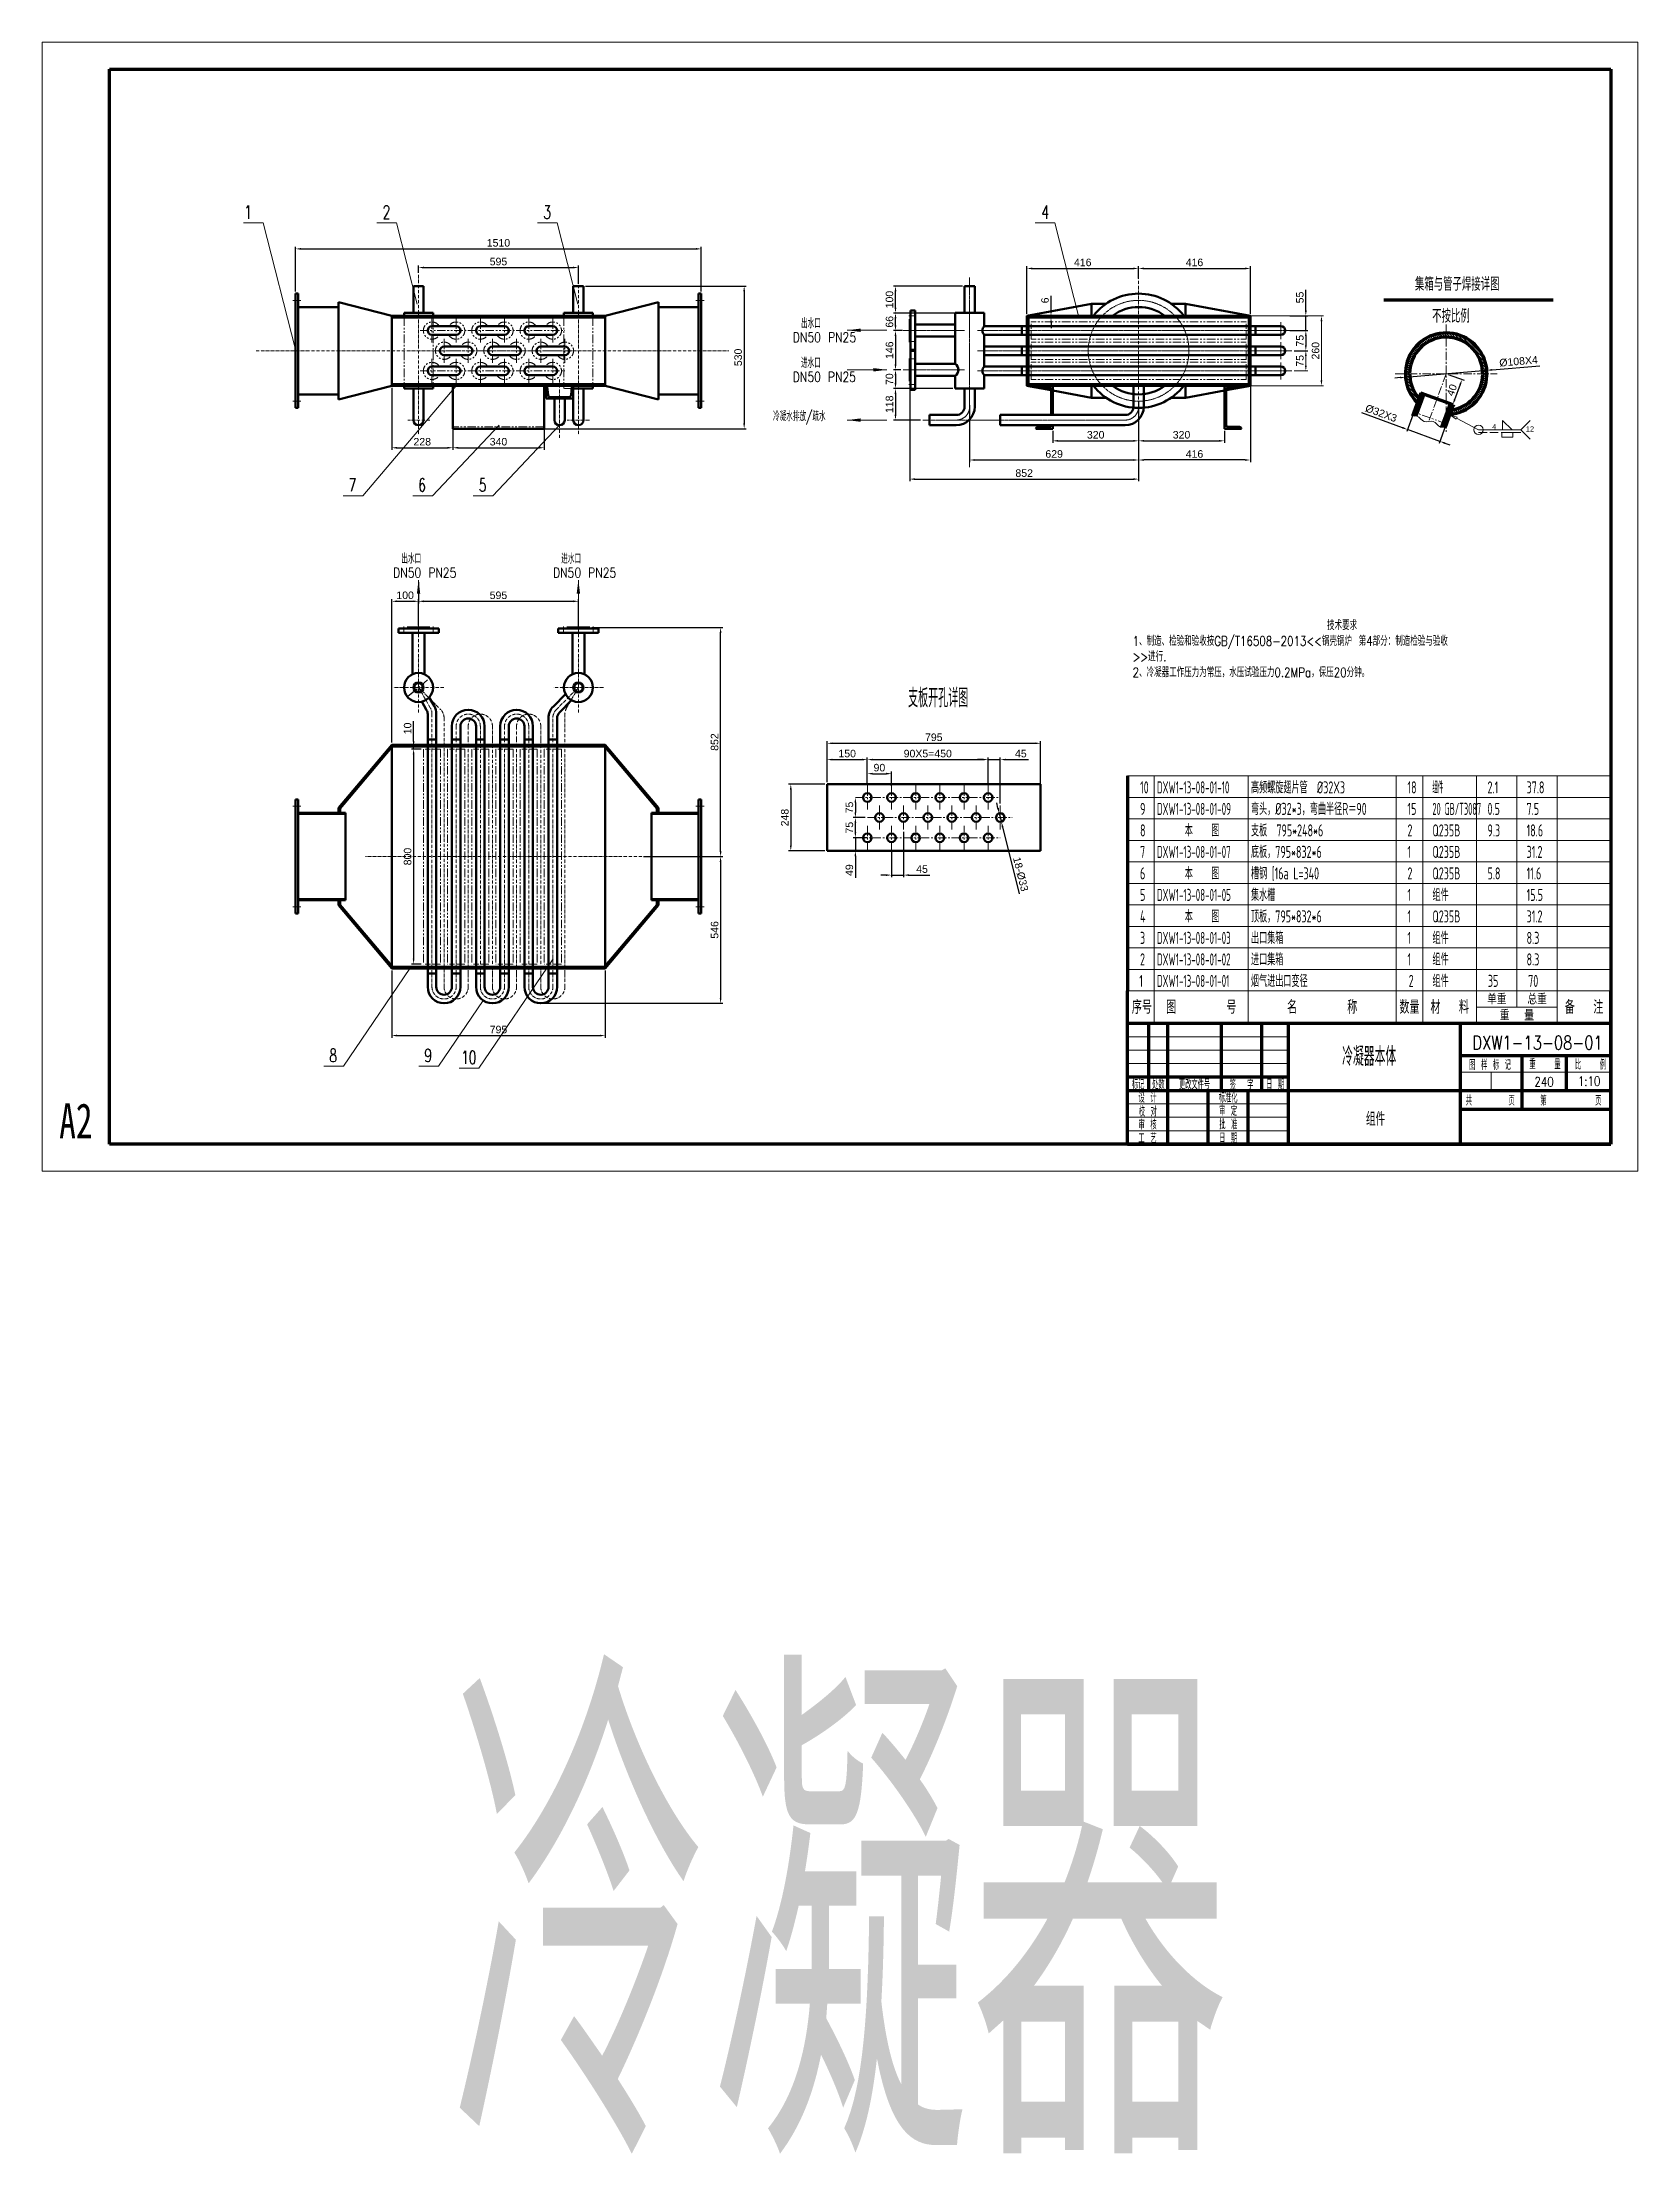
# Model space of a CAD drawing. Header units: millimetres. Extents: x 176693 to 196875, y 147562 to 159646.
# Drawn here: x 176693 to 182633, y 147562 to 155419 of the extents above; entities that cross this region are included whole.
import ezdxf
from ezdxf.enums import TextEntityAlignment as Align

# ---------------------------------------------------------------- set-up
doc = ezdxf.new("R2010")
doc.units = ezdxf.units.MM
for name, pattern in [('ACAD_ISO02W100', [11, 8, -3]), ('ACAD_ISO10W100', [18.7, 12, -3, 0.7, -3]), ('AD_LTYPE1 0.20 mm', [16, 13, -1, 1, -1]), ('CENTER', [50.8, 31.75, -6.35, 6.35, -6.35]), ('CENTER2', [28.574999, 19.049999, -3.175, 3.175, -3.175]), ('PHANTOM', [63.5, 31.75, -6.35, 6.35, -6.35, 6.35, -6.35])]:
    doc.linetypes.add(name, pattern=pattern)
doc.layers.get('Defpoints').update_dxf_attribs({"lineweight": 18})
for name, color, linetype, lineweight in [('1轮廓实线层', 7, 'Continuous', 70), ('2细线层', 4, 'Continuous', 18), ('3中心线层', 1, 'CENTER', 18), ('5剖面线层', 2, 'Continuous', 18), ('6文字层', 3, 'Continuous', 18), ('7标注层', 4, 'Continuous', 18), ('9双点划线层', 6, 'PHANTOM', 18), ('CAXA4', 7, 'Continuous', 50), ('CENTER1', 1, 'CENTER2', 18), ('CONTOUR', 7, 'Continuous', 50), ('中心线', 1, 'ACAD_ISO10W100', 18), ('图框层', 7, 'Continuous', 18), ('虚线', 6, 'ACAD_ISO02W100', 18)]:
    doc.layers.add(name, color=color, linetype=linetype, lineweight=lineweight)
doc.styles.add('HC_TEXTSTYLE', font='isocp.shx', dxfattribs={"width": 0.667, "bigfont": 'gbcbig.shx'})
doc.styles.add('HZTXT', font='simplex.shx', dxfattribs={"bigfont": 'gbcbig.shx'})
doc.styles.add('PC_TEXTSTYLE', font='txt.shx', dxfattribs={"width": 0.8, "bigfont": 'gbcbig.shx'})
doc.styles.get("Standard").update_dxf_attribs({"font": 'arial.ttf'})
doc.styles.add('TH_GBDIM', font='', dxfattribs={"width": 0.8})
doc.styles.add('UserTxtStyle1', font='', dxfattribs={"width": 0.7})
doc.styles.get('TH_GBDIM').set_extended_font_data('宋体')
doc.styles.get('UserTxtStyle1').set_extended_font_data('宋体')
doc.dimstyles.new('HGCAD$0', dxfattribs={"dimtxt": 3.5, "dimasz": 2.5, "dimexe": 1, "dimexo": 1, "dimgap": 1, "dimtad": 1, "dimdec": 0, "dimdsep": 46, "dimtxsty": 'Standard', "dimcen": 0, "dimdle": 5, "dimadec": 0, "dimazin": 0, "dimtfac": 1, "dimtdec": 0, "dimtmove": 0, "dimatfit": 1, "dimfxl": 1, "dimtolj": 1, "dimarcsym": 0})
doc.dimstyles.new('HGCAD$3', dxfattribs={"dimtxt": 3.5, "dimasz": 2.5, "dimexe": 1, "dimexo": 1, "dimgap": 1, "dimtad": 1, "dimdec": 0, "dimdsep": 46, "dimtxsty": 'Standard', "dimcen": 0, "dimdle": 5, "dimadec": 1, "dimazin": 0, "dimtfac": 1, "dimtdec": 0, "dimtmove": 0, "dimatfit": 1, "dimfxl": 1, "dimtolj": 1, "dimarcsym": 0})

msp = doc.modelspace()

# ---------------------------------------------------------------- texts
at = {"style": 'PC_TEXTSTYLE', "width": 0.8}
msp.add_text('DXW1-13-08-01', height=50, dxfattribs=at).set_placement((182259.805, 151671.322), align=Align.CENTER)
at = {"color": 3, "lineweight": 18, "char_height": 28, "attachment_point": 5, "rotation": 90}
for s, insert in [('\\A1;260', (181433.426, 154270.717)), ('\\A1;75', (181375.235, 154233.217))]:
    msp.add_mtext(s, dxfattribs=dict(at, insert=insert))
at = {"color": 3, "lineweight": 18, "char_height": 19.6, "attachment_point": 5}
for s, insert in [('4', (182098.612, 153988.206)), ('12', (182231.77, 153979.822))]:
    msp.add_mtext(s, dxfattribs=dict(at, insert=insert))
at = {"layer": '6文字层', "style": 'PC_TEXTSTYLE', "width": 0.7}
for s, p in [('集箱与管子焊接详图', (181803.27, 154493.923)), ('不按比例', (181867.606, 154374.969))]:
    msp.add_text(s, height=50, dxfattribs=at).set_placement(p)
at = {"layer": '6文字层', "style": 'PC_TEXTSTYLE', "width": 0.667}
msp.add_text('支板开孔详图', height=70, dxfattribs=at).set_placement((180028.539, 153013.925), align=Align.TOP_CENTER)
at = {"layer": '6文字层', "color": 41, "style": 'PC_TEXTSTYLE', "width": 0.8}
for s, height, p in [('冷凝器本体', 70, (181633.111, 151610.055)), ('240', 35, (182284.154, 151533.404)), ('1:10', 35, (182452.11, 151535.482))]:
    msp.add_text(s, height=height, dxfattribs=at).set_placement(p, align=Align.CENTER)
at = {"layer": '6文字层', "color": 41, "style": 'PC_TEXTSTYLE', "width": 0.667}
for s, p in [(' 图 样 标 记 ', (182083.049, 151616.252)), (' 重   量 ', (182287.214, 151618.723)), (' 比   例 ', (182457.127, 151617.19)), ('标记', (180773.049, 151543.636)), ('处数', (180848.049, 151543.636)), (' 更改文件号 ', (180983.049, 151543.636)), (' 签  字 ', (181157.955, 151542.353)), (' 日 期 ', (181283.049, 151543.636)), (' 设 计 ', (180808.049, 151493.636)), ('标准化', (181108.049, 151493.636)), ('共      页', (182083.785, 151483.195)), ('第        页', (182383.785, 151483.195)), (' 审 核 ', (180808.049, 151393.636)), (' 校 对 ', (180809.065, 151442.363)), (' 审 定 ', (181107.717, 151445.409)), ('批 准', (181108.732, 151394.651)), ('工 艺', (180808.049, 151343.636)), (' 日 期 ', (181108.049, 151343.636))]:
    msp.add_text(s, height=35, dxfattribs=at).set_placement(p, align=Align.MIDDLE)
at = {"layer": '6文字层', "color": 41, "style": 'PC_TEXTSTYLE', "width": 0.8}
msp.add_text('组件', height=50, rotation=0.4654989, dxfattribs=at).set_placement((181657.187, 151387.213), align=Align.CENTER)
at = {"layer": '6文字层', "style": 'PC_TEXTSTYLE'}
for s, insert, char_height, width, attachment_point in [('\\W0.67;出水口', (179518.095, 154354.113), 36.75, 216.94415, 7), ('DN50 PN25', (179487.557, 154339.062), 36.75, 248.07095, 1), ('\\W0.67;进水口', (179517.787, 154206.992), 36.75, 216.94415, 7), ('DN50 PN25', (179487.249, 154191.941), 36.75, 248.07095, 1), ('{\\W0.67;冷凝水排放/疏水}', (179413.699, 153996.477), 36.75, 307.55047, 7), ('\\W0.67;出水口', (178030.202, 153478.503), 36.75, 216.94415, 7), ('\\W0.67;进水口', (178625.174, 153478.399), 36.75, 216.94415, 7), ('DN50 PN25', (177999.664, 153463.452), 36.75, 248.07095, 1), ('DN50 PN25', (178594.637, 153463.348), 36.75, 248.07095, 1), ('                             技术要求\\P1、制造、检验和验收按GB/T16508-2013<<锅壳锅炉 第4部分：制造检验与验收>>进行.\\P2、冷凝器工作压力为常压，水压试验压力0.2MPa，保压20分钟。', (180752.274, 153266.579), 35, 1196.26637, 1)]:
    msp.add_mtext(s, dxfattribs=dict(at, insert=insert, char_height=char_height, width=width, attachment_point=attachment_point))
at = {"layer": '6文字层', "color": 41, "insert": (179663.126, 147562.368), "char_height": 1680, "width": 11275.64383, "attachment_point": 8, "style": 'PC_TEXTSTYLE'}
msp.add_mtext('冷凝器', dxfattribs=at)
at = {"layer": '7标注层', "color": 11, "char_height": 49, "width": 65.66, "attachment_point": 3, "style": 'TH_GBDIM'}
for s, insert in [('\\W0.67;{\\Fromans.shx,gbcbig.shx|c134;1}', (177473.531, 154811.174)), ('\\W0.67;{\\Fromans.shx,gbcbig.shx|c134;2}', (177988.696, 154811.174)), ('\\W0.67;{\\Fromans.shx,gbcbig.shx|c134;3}', (178587.043, 154811.174)), ('\\W0.67;{\\Fromans.shx,gbcbig.shx|c134;4}', (180441.272, 154811.174)), ('\\W0.67;{\\Fromans.shx,gbcbig.shx|c134;7}', (177861.836, 153795.693)), ('\\W0.67;{\\Fromans.shx,gbcbig.shx|c134;6}', (178121.157, 153795.693)), ('\\W0.67;{\\Fromans.shx,gbcbig.shx|c134;5}', (178346.608, 153795.693)), ('\\W0.67;{\\Fromans.shx,gbcbig.shx|c134;8}', (177790.415, 151673.581)), ('\\W0.67;{\\Fromans.shx,gbcbig.shx|c134;9}', (178143.985, 151673.581)), ('\\W0.67;{\\Fromans.shx,gbcbig.shx|c134;10}', (178309.329, 151666.057))]:
    msp.add_mtext(s, dxfattribs=dict(at, insert=insert))
at = {"layer": 'CAXA4', "color": 7, "linetype": 'Continuous', "lineweight": 25, "insert": (176756.458, 151470.747), "char_height": 129.9241, "width": 5333.32326, "attachment_point": 1, "style": 'UserTxtStyle1'}
msp.add_mtext('A2', dxfattribs=at)

# ---------------------------------------------------------------- blocks, each defined once
blk = doc.blocks.new('*D465')
at = {"color": 0, "lineweight": -2, "transparency": 16777216}
for p, q in [((180251.2, 152568.7), (180246.4, 152588.1)), ((180256, 152549.3), (180263.7, 152518.2)), ((180268.5, 152498.8), (180330.1, 152249.6))]:
    blk.add_line(p, q, dxfattribs=at)
at = {"color": 0, "transparency": 16777216}
for points in [[(180254.4, 152569.5), (180247.9, 152567.9), (180256, 152549.3)], [(180271.7, 152499.6), (180265.2, 152498), (180263.7, 152518.2)]]:
    blk.add_solid(points, dxfattribs=at)
at = {"layer": 'Defpoints', "color": 0, "transparency": 16777216}
for p in [(180256, 152549.3), (180263.7, 152518.2)]:
    blk.add_point(p, dxfattribs=at)
at = {"color": 0, "lineweight": 18, "transparency": 16777216, "insert": (180335.6, 152323.3), "char_height": 28, "attachment_point": 5, "rotation": 283.89281}
blk.add_mtext('\\A1;18-%%C33', dxfattribs=at)
blk = doc.blocks.new('*D556')
at = {"color": 0, "lineweight": -2, "transparency": 16777216}
for p, q in [((180075.7, 154130.2), (179861.7, 154130.2)), ((179869.7, 154110.2), (179869.7, 154032.7)), ((179963, 154012.7), (179861.7, 154012.7))]:
    blk.add_line(p, q, dxfattribs=at)
at = {"color": 0, "transparency": 16777216}
for points in [[(179866.4, 154110.2), (179873, 154110.2), (179869.7, 154130.2)], [(179866.4, 154032.7), (179873, 154032.7), (179869.7, 154012.7)]]:
    blk.add_solid(points, dxfattribs=at)
at = {"layer": 'Defpoints', "color": 0, "transparency": 16777216}
for p in [(180083.7, 154130.2), (179869.7, 154012.7), (179971, 154012.7)]:
    blk.add_point(p, dxfattribs=at)
at = {"color": 0, "lineweight": 18, "transparency": 16777216, "insert": (179847.4, 154071.5), "char_height": 28, "attachment_point": 5, "rotation": 90}
blk.add_mtext('\\A1;118', dxfattribs=at)
blk = doc.blocks.new('双良明细表')
at = {"layer": '1轮廓实线层'}
for p, q in [((-180, 8), (-180, 0)), ((0, 8), (0, 0))]:
    blk.add_line(p, q, dxfattribs=at)
at = {"layer": '2细线层'}
for p, q in [((-180, 8), (0, 8)), ((-170, 8), (-170, 0)), ((-135, 8), (-135, 0)), ((-80, 8), (-80, 0)), ((-70, 8), (-70, 0)), ((-50, 8), (-50, 0)), ((-35, 8), (-35, 0)), ((-20, 8), (-20, 0)), ((-180, 0), (0, 0))]:
    blk.add_line(p, q, dxfattribs=at)
at = {"layer": '6文字层', "style": 'HC_TEXTSTYLE'}
for tag, p, p2 in [('序号', (-179, 1.5), (-171, 1.5)), ('代号', (-169, 1.5), (-136, 1.5)), ('名称', (-134, 1.5), (-81, 1.5)), ('数量', (-79, 1.5), (-71, 1.5)), ('材料', (-69, 1.5), (-51, 1.5)), ('单重', (-49, 1.5), (-36, 1.5)), ('总重', (-34, 1.5), (-21, 1.5)), ('备注', (-19, 1.5), (-1, 1.5))]:
    blk.add_attdef(tag, text='', height=4.5, dxfattribs=at).set_placement(p, p2, align=Align.FIT)
blk = doc.blocks.new('*D492')
at = {"layer": '9双点划线层', "color": 0, "lineweight": -2, "transparency": 16777216}
blk.add_line((178054.4, 152985.1), (178133.8, 153050.7), dxfattribs=at)
at = {"layer": '9双点划线层', "color": 0, "transparency": 16777216}
for points in [[(178133.5, 153051), (178134.1, 153050.3), (178135.7, 153052.3)], [(178054.1, 152985.4), (178054.7, 152984.8), (178052.5, 152983.5)]]:
    blk.add_solid(points, dxfattribs=at)
at = {"layer": 'Defpoints', "color": 0, "transparency": 16777216}
for p in [(178135.7, 153052.3), (178052.5, 152983.5)]:
    blk.add_point(p, dxfattribs=at)
at = {"layer": '9双点划线层', "color": 0, "transparency": 16777216, "insert": (178092.3, 153020.1), "char_height": 3.5, "attachment_point": 5, "rotation": 39.54909}
blk.add_mtext('\\A1;∅108', dxfattribs=at)
blk = doc.blocks.new('*D493')
at = {"color": 0, "lineweight": -2, "transparency": 16777216}
for p, q in [((180194.8, 152749.6), (180174.8, 152749.6)), ((180214.8, 152661.3), (180214.8, 152757.6)), ((180214.8, 152749.6), (180259.8, 152749.6)), ((180259.8, 152586.3), (180259.8, 152757.6)), ((180279.8, 152749.6), (180365, 152749.6))]:
    blk.add_line(p, q, dxfattribs=at)
at = {"color": 0, "transparency": 16777216}
for points in [[(180194.8, 152752.9), (180194.8, 152746.2), (180214.8, 152749.6)], [(180279.8, 152752.9), (180279.8, 152746.2), (180259.8, 152749.6)]]:
    blk.add_solid(points, dxfattribs=at)
at = {"layer": 'Defpoints', "color": 0, "transparency": 16777216}
for p in [(180214.8, 152749.6), (180214.8, 152653.3), (180259.8, 152578.3)]:
    blk.add_point(p, dxfattribs=at)
at = {"color": 0, "lineweight": 18, "transparency": 16777216, "insert": (180336.3, 152771.8), "char_height": 28, "attachment_point": 5}
blk.add_mtext('\\A1;45', dxfattribs=at)
blk = doc.blocks.new('*D494')
at = {"color": 0, "lineweight": -2, "transparency": 16777216}
for p, q in [((179614.8, 152665.8), (179614.8, 152818.2)), ((179634.8, 152810.2), (180389.8, 152810.2)), ((180409.8, 152633.3), (180409.8, 152818.2))]:
    blk.add_line(p, q, dxfattribs=at)
at = {"color": 0, "transparency": 16777216}
for points in [[(179634.8, 152813.5), (179634.8, 152806.9), (179614.8, 152810.2)], [(180389.8, 152813.5), (180389.8, 152806.9), (180409.8, 152810.2)]]:
    blk.add_solid(points, dxfattribs=at)
at = {"layer": 'Defpoints', "color": 0, "transparency": 16777216}
for p in [(180409.8, 152810.2), (179614.8, 152657.8), (180409.8, 152625.3)]:
    blk.add_point(p, dxfattribs=at)
at = {"color": 0, "lineweight": 18, "transparency": 16777216, "insert": (180012.3, 152832.5), "char_height": 28, "attachment_point": 5}
blk.add_mtext('\\A1;795', dxfattribs=at)
blk = doc.blocks.new('*D596')
at = {"color": 0, "lineweight": -2, "transparency": 16777216}
for p, q in [((179606.8, 152657.8), (179471.9, 152657.8)), ((179479.9, 152637.8), (179479.9, 152429.8)), ((179606.8, 152409.8), (179471.9, 152409.8))]:
    blk.add_line(p, q, dxfattribs=at)
at = {"color": 0, "transparency": 16777216}
for points in [[(179476.6, 152637.8), (179483.2, 152637.8), (179479.9, 152657.8)], [(179476.6, 152429.8), (179483.2, 152429.8), (179479.9, 152409.8)]]:
    blk.add_solid(points, dxfattribs=at)
at = {"layer": 'Defpoints', "color": 0, "transparency": 16777216}
for p in [(179614.8, 152657.8), (179479.9, 152409.8), (179614.8, 152409.8)]:
    blk.add_point(p, dxfattribs=at)
at = {"color": 0, "lineweight": 18, "transparency": 16777216, "insert": (179457.6, 152533.8), "char_height": 28, "attachment_point": 5, "rotation": 90}
blk.add_mtext('\\A1;248', dxfattribs=at)
blk = doc.blocks.new('*D495')
at = {"color": 0, "lineweight": -2, "transparency": 16777216}
for p, q in [((179720.3, 152478.8), (179720.3, 152498.8)), ((179765, 152458.8), (179712.3, 152458.8)), ((179720.3, 152458.8), (179720.3, 152409.8)), ((179756.8, 152409.8), (179712.3, 152409.8)), ((179720.3, 152389.8), (179720.3, 152309.8))]:
    blk.add_line(p, q, dxfattribs=at)
at = {"color": 0, "transparency": 16777216}
for points in [[(179717, 152478.8), (179723.6, 152478.8), (179720.3, 152458.8)], [(179717, 152389.8), (179723.6, 152389.8), (179720.3, 152409.8)]]:
    blk.add_solid(points, dxfattribs=at)
at = {"layer": 'Defpoints', "color": 0, "transparency": 16777216}
for p in [(179773, 152458.8), (179720.3, 152409.8), (179764.8, 152409.8)]:
    blk.add_point(p, dxfattribs=at)
at = {"color": 0, "lineweight": 18, "transparency": 16777216, "insert": (179698, 152338.4), "char_height": 28, "attachment_point": 5, "rotation": 90}
blk.add_mtext('\\A1;49', dxfattribs=at)
blk = doc.blocks.new('*D597')
at = {"color": 0, "lineweight": -2, "transparency": 16777216}
for p, q in [((179720.3, 152588.8), (179720.3, 152553.8)), ((179728.3, 152608.8), (179728.3, 152608.8)), ((179757.3, 152533.8), (179712.3, 152533.8))]:
    blk.add_line(p, q, dxfattribs=at)
at = {"color": 0, "transparency": 16777216}
for points in [[(179717, 152588.8), (179723.6, 152588.8), (179720.3, 152608.8)], [(179717, 152553.8), (179723.6, 152553.8), (179720.3, 152533.8)]]:
    blk.add_solid(points, dxfattribs=at)
at = {"layer": 'Defpoints', "color": 0, "transparency": 16777216}
for p in [(179720.3, 152608.8), (179720.3, 152533.8), (179765.3, 152533.8)]:
    blk.add_point(p, dxfattribs=at)
at = {"color": 0, "lineweight": 18, "transparency": 16777216, "insert": (179698.1, 152571.3), "char_height": 28, "attachment_point": 5, "rotation": 90}
blk.add_mtext('\\A1;75', dxfattribs=at)
blk = doc.blocks.new('*D496')
at = {"color": 0, "lineweight": -2, "transparency": 16777216}
for p, q in [((179899.8, 152481.3), (179899.8, 152311.8)), ((179854.8, 152406.3), (179854.8, 152311.8)), ((179834.8, 152319.8), (179814.8, 152319.8)), ((179854.8, 152319.8), (179899.8, 152319.8)), ((179919.8, 152319.8), (179997.3, 152319.8))]:
    blk.add_line(p, q, dxfattribs=at)
at = {"color": 0, "transparency": 16777216}
for points in [[(179834.8, 152323.1), (179834.8, 152316.5), (179854.8, 152319.8)], [(179919.8, 152323.1), (179919.8, 152316.5), (179899.8, 152319.8)]]:
    blk.add_solid(points, dxfattribs=at)
at = {"layer": 'Defpoints', "color": 0, "transparency": 16777216}
for p in [(179854.8, 152414.3), (179899.8, 152489.3), (179899.8, 152319.8)]:
    blk.add_point(p, dxfattribs=at)
at = {"color": 0, "lineweight": 18, "transparency": 16777216, "insert": (179968.5, 152342), "char_height": 28, "attachment_point": 5}
blk.add_mtext('\\A1;45', dxfattribs=at)
blk = doc.blocks.new('*D497')
at = {"color": 0, "lineweight": -2, "transparency": 16777216}
for p, q in [((179764.8, 152661.3), (179764.8, 152705.2)), ((179784.8, 152697.2), (179834.8, 152697.2)), ((179854.8, 152652.4), (179854.8, 152705.2))]:
    blk.add_line(p, q, dxfattribs=at)
at = {"color": 0, "transparency": 16777216}
for points in [[(179784.8, 152700.6), (179784.8, 152693.9), (179764.8, 152697.2)], [(179834.8, 152700.6), (179834.8, 152693.9), (179854.8, 152697.2)]]:
    blk.add_solid(points, dxfattribs=at)
at = {"layer": 'Defpoints', "color": 0, "transparency": 16777216}
for p in [(179764.8, 152653.3), (179854.8, 152697.2), (179854.8, 152644.4)]:
    blk.add_point(p, dxfattribs=at)
at = {"color": 0, "lineweight": 18, "transparency": 16777216, "insert": (179809.8, 152719.5), "char_height": 28, "attachment_point": 5}
blk.add_mtext('\\A1;90', dxfattribs=at)
blk = doc.blocks.new('*D498')
at = {"color": 0, "lineweight": -2, "transparency": 16777216}
for p, q in [((179764.8, 152661.3), (179764.8, 152757.6)), ((179784.8, 152749.6), (180194.8, 152749.6)), ((180214.8, 152661.3), (180214.8, 152757.6))]:
    blk.add_line(p, q, dxfattribs=at)
at = {"color": 0, "transparency": 16777216}
for points in [[(179784.8, 152752.9), (179784.8, 152746.2), (179764.8, 152749.6)], [(180194.8, 152752.9), (180194.8, 152746.2), (180214.8, 152749.6)]]:
    blk.add_solid(points, dxfattribs=at)
at = {"layer": 'Defpoints', "color": 0, "transparency": 16777216}
for p in [(180214.8, 152749.6), (179764.8, 152653.3), (180214.8, 152653.3)]:
    blk.add_point(p, dxfattribs=at)
at = {"color": 0, "lineweight": 18, "transparency": 16777216, "insert": (179989.8, 152771.9), "char_height": 28, "attachment_point": 5}
blk.add_mtext('\\A1;90X5=450', dxfattribs=at)
blk = doc.blocks.new('*D598')
at = {"color": 0, "lineweight": -2, "transparency": 16777216}
for p, q in [((179614.8, 152665.8), (179614.8, 152757.6)), ((179634.8, 152749.6), (179744.8, 152749.6)), ((179764.8, 152665.8), (179764.8, 152757.6))]:
    blk.add_line(p, q, dxfattribs=at)
at = {"color": 0, "transparency": 16777216}
for points in [[(179634.8, 152752.9), (179634.8, 152746.2), (179614.8, 152749.6)], [(179744.8, 152752.9), (179744.8, 152746.2), (179764.8, 152749.6)]]:
    blk.add_solid(points, dxfattribs=at)
at = {"layer": 'Defpoints', "color": 0, "transparency": 16777216}
for p in [(179764.8, 152749.6), (179614.8, 152657.8), (179764.8, 152657.8)]:
    blk.add_point(p, dxfattribs=at)
at = {"color": 0, "lineweight": 18, "transparency": 16777216, "insert": (179689.8, 152771.9), "char_height": 28, "attachment_point": 5}
blk.add_mtext('\\A1;150', dxfattribs=at)
blk = doc.blocks.new('*D599')
at = {"color": 0, "lineweight": -2, "transparency": 16777216}
for p, q in [((181757.2, 153984.4), (181606.3, 154039.3)), ((181797, 154035.3), (181773.3, 153970)), ((181917.3, 153991.5), (181893.5, 153926.2)), ((181896.3, 153933.7), (181776, 153977.5)), ((181915.1, 153926.9), (181933.9, 153920.1))]:
    blk.add_line(p, q, dxfattribs=at)
at = {"color": 0, "transparency": 16777216}
for points in [[(181758.3, 153987.5), (181756.1, 153981.2), (181776, 153977.5)], [(181916.2, 153930), (181913.9, 153923.8), (181896.3, 153933.7)]]:
    blk.add_solid(points, dxfattribs=at)
at = {"layer": 'Defpoints', "color": 0, "transparency": 16777216}
for p in [(181799.8, 154042.8), (181920.1, 153999.1), (181896.3, 153933.7)]:
    blk.add_point(p, dxfattribs=at)
at = {"color": 0, "lineweight": 18, "transparency": 16777216, "insert": (181677.4, 154038), "char_height": 28, "attachment_point": 5, "rotation": 340}
blk.add_mtext('\\A1;%%C32X3', dxfattribs=at)
blk = doc.blocks.new('*D484')
at = {"color": 0, "lineweight": -2, "transparency": 16777216}
for p, q in [((181927.2, 154182.5), (181986.2, 154161)), ((181971.8, 154145), (181951.3, 154088.6)), ((181893, 154088.5), (181952, 154067.1))]:
    blk.add_line(p, q, dxfattribs=at)
at = {"color": 0, "transparency": 16777216}
for points in [[(181968.7, 154146.1), (181974.9, 154143.8), (181978.6, 154163.8)], [(181948.2, 154089.7), (181954.4, 154087.5), (181944.4, 154069.8)]]:
    blk.add_solid(points, dxfattribs=at)
at = {"layer": 'Defpoints', "color": 0, "transparency": 16777216}
for p in [(181919.7, 154185.2), (181885.5, 154091.3), (181944.4, 154069.8)]:
    blk.add_point(p, dxfattribs=at)
at = {"color": 0, "lineweight": 18, "transparency": 16777216, "insert": (181940.6, 154124.4), "char_height": 28, "attachment_point": 5, "rotation": 70}
blk.add_mtext('\\A1;40', dxfattribs=at)
blk = doc.blocks.new('*D485')
at = {"color": 0, "lineweight": -2, "transparency": 16777216}
for p, q in [((181748.3, 154170.7), (181728.4, 154169)), ((181768.2, 154172.4), (182071.2, 154198)), ((182091.1, 154199.7), (182268.8, 154214.8))]:
    blk.add_line(p, q, dxfattribs=at)
at = {"color": 0, "transparency": 16777216}
for points in [[(181748, 154174), (181748.6, 154167.4), (181768.2, 154172.4)], [(182090.8, 154203.1), (182091.4, 154196.4), (182071.2, 154198)]]:
    blk.add_solid(points, dxfattribs=at)
at = {"layer": 'Defpoints', "color": 0, "transparency": 16777216}
for p in [(181768.2, 154172.4), (182071.2, 154198)]:
    blk.add_point(p, dxfattribs=at)
at = {"color": 0, "lineweight": 18, "transparency": 16777216, "insert": (182189.1, 154231.2), "char_height": 28, "attachment_point": 5, "rotation": 4.83854}
blk.add_mtext('\\A1;%%C108X4', dxfattribs=at)
blk = doc.blocks.new('*D586')
at = {"color": 0, "lineweight": -2, "transparency": 16777216}
for p, q in [((178983.1, 152388.9), (179226.6, 152388.9)), ((179218.6, 152368.9), (179218.6, 151862.9)), ((178557.1, 151842.9), (179226.6, 151842.9))]:
    blk.add_line(p, q, dxfattribs=at)
at = {"color": 0, "transparency": 16777216}
for points in [[(179215.2, 152368.9), (179221.9, 152368.9), (179218.6, 152388.9)], [(179215.2, 151862.9), (179221.9, 151862.9), (179218.6, 151842.9)]]:
    blk.add_solid(points, dxfattribs=at)
at = {"layer": 'Defpoints', "color": 0, "transparency": 16777216}
for p in [(178975.1, 152388.9), (178549.1, 151842.9), (179218.6, 151842.9)]:
    blk.add_point(p, dxfattribs=at)
at = {"color": 0, "lineweight": 18, "transparency": 16777216, "insert": (179196.3, 152115.9), "char_height": 28, "attachment_point": 5, "rotation": 90}
blk.add_mtext('\\A1;546', dxfattribs=at)
blk = doc.blocks.new('*D587')
at = {"color": 0, "lineweight": -2, "transparency": 16777216}
for p, q in [((178739.6, 153240.9), (179226.6, 153240.9)), ((179218.6, 152408.9), (179218.6, 153220.9)), ((178931.6, 152388.9), (179226.6, 152388.9))]:
    blk.add_line(p, q, dxfattribs=at)
at = {"color": 0, "transparency": 16777216}
for points in [[(179215.2, 153220.9), (179221.9, 153220.9), (179218.6, 153240.9)], [(179215.2, 152408.9), (179221.9, 152408.9), (179218.6, 152388.9)]]:
    blk.add_solid(points, dxfattribs=at)
at = {"layer": 'Defpoints', "color": 0, "transparency": 16777216}
for p in [(178731.6, 153240.9), (179218.6, 153240.9), (178923.6, 152388.9)]:
    blk.add_point(p, dxfattribs=at)
at = {"color": 0, "lineweight": 18, "transparency": 16777216, "insert": (179196.3, 152814.9), "char_height": 28, "attachment_point": 5, "rotation": 90}
blk.add_mtext('\\A1;852', dxfattribs=at)
blk = doc.blocks.new('*D486')
at = {"color": 0, "lineweight": -2, "transparency": 16777216}
for p, q in [((177994.1, 151964.9), (177994.1, 151714.8)), ((178789.1, 151964.9), (178789.1, 151714.8)), ((178014.1, 151722.8), (178769.1, 151722.8))]:
    blk.add_line(p, q, dxfattribs=at)
at = {"color": 0, "transparency": 16777216}
for points in [[(178014.1, 151726.1), (178014.1, 151719.4), (177994.1, 151722.8)], [(178769.1, 151726.1), (178769.1, 151719.4), (178789.1, 151722.8)]]:
    blk.add_solid(points, dxfattribs=at)
at = {"layer": 'Defpoints', "color": 0, "transparency": 16777216}
for p in [(177994.1, 151972.9), (178789.1, 151972.9), (178789.1, 151722.8)]:
    blk.add_point(p, dxfattribs=at)
at = {"color": 0, "lineweight": 18, "transparency": 16777216, "insert": (178391.6, 151745.1), "char_height": 28, "attachment_point": 5}
blk.add_mtext('\\A1;795', dxfattribs=at)
blk = doc.blocks.new('*D588')
at = {"color": 0, "lineweight": -2, "transparency": 16777216}
for p, q in [((178094.1, 153248.9), (178094.1, 153346.5)), ((178114.1, 153338.5), (178669.1, 153338.5)), ((178689.1, 153245.9), (178689.1, 153346.5))]:
    blk.add_line(p, q, dxfattribs=at)
at = {"color": 0, "transparency": 16777216}
for points in [[(178114.1, 153341.9), (178114.1, 153335.2), (178094.1, 153338.5)], [(178669.1, 153341.9), (178669.1, 153335.2), (178689.1, 153338.5)]]:
    blk.add_solid(points, dxfattribs=at)
at = {"layer": 'Defpoints', "color": 0, "transparency": 16777216}
for p in [(178689.1, 153338.5), (178094.1, 153240.9), (178689.1, 153237.9)]:
    blk.add_point(p, dxfattribs=at)
at = {"color": 0, "lineweight": 18, "transparency": 16777216, "insert": (178391.6, 153360.8), "char_height": 28, "attachment_point": 5}
blk.add_mtext('\\A1;595', dxfattribs=at)
blk = doc.blocks.new('*D589')
at = {"color": 0, "lineweight": -2, "transparency": 16777216}
for p, q in [((178094.1, 153409.5), (178094.1, 153330.5)), ((177994.1, 152812.9), (177994.1, 153346.5)), ((178014.1, 153338.5), (178074.1, 153338.5))]:
    blk.add_line(p, q, dxfattribs=at)
at = {"color": 0, "transparency": 16777216}
for points in [[(178014.1, 153341.9), (178014.1, 153335.2), (177994.1, 153338.5)], [(178074.1, 153341.9), (178074.1, 153335.2), (178094.1, 153338.5)]]:
    blk.add_solid(points, dxfattribs=at)
at = {"layer": 'Defpoints', "color": 0, "transparency": 16777216}
for p in [(178094.1, 153417.5), (178094.1, 153338.5), (177994.1, 152804.9)]:
    blk.add_point(p, dxfattribs=at)
at = {"color": 0, "lineweight": 18, "transparency": 16777216, "insert": (178044.1, 153360.8), "char_height": 28, "attachment_point": 5}
blk.add_mtext('\\A1;100', dxfattribs=at)
blk = doc.blocks.new('*D590')
at = {"color": 0, "lineweight": -2, "transparency": 16777216}
for p, q in [((178075.7, 152818.9), (178075.7, 152892.2)), ((178066.8, 152798.9), (178083.7, 152798.9)), ((178103.1, 152788.9), (178067.7, 152788.9)), ((178075.7, 152788.9), (178075.7, 152798.9)), ((178075.7, 152768.9), (178075.7, 152748.9))]:
    blk.add_line(p, q, dxfattribs=at)
at = {"color": 0, "transparency": 16777216}
for points in [[(178072.4, 152818.9), (178079, 152818.9), (178075.7, 152798.9)], [(178072.4, 152768.9), (178079, 152768.9), (178075.7, 152788.9)]]:
    blk.add_solid(points, dxfattribs=at)
at = {"layer": 'Defpoints', "color": 0, "transparency": 16777216}
for p in [(178058.8, 152798.9), (178075.7, 152798.9), (178111.1, 152788.9)]:
    blk.add_point(p, dxfattribs=at)
at = {"color": 0, "lineweight": 18, "transparency": 16777216, "insert": (178053.4, 152865.6), "char_height": 28, "attachment_point": 5, "rotation": 90}
blk.add_mtext('\\A1;10', dxfattribs=at)
blk = doc.blocks.new('*D591')
at = {"color": 0, "lineweight": -2, "transparency": 16777216}
for p, q in [((178104.1, 152788.9), (178067.7, 152788.9)), ((178075.7, 152768.9), (178075.7, 152008.9)), ((178104.1, 151988.9), (178067.7, 151988.9))]:
    blk.add_line(p, q, dxfattribs=at)
at = {"color": 0, "transparency": 16777216}
for points in [[(178072.4, 152768.9), (178079, 152768.9), (178075.7, 152788.9)], [(178072.4, 152008.9), (178079, 152008.9), (178075.7, 151988.9)]]:
    blk.add_solid(points, dxfattribs=at)
at = {"layer": 'Defpoints', "color": 0, "transparency": 16777216}
for p in [(178112.1, 152788.9), (178075.7, 151988.9), (178112.1, 151988.9)]:
    blk.add_point(p, dxfattribs=at)
at = {"color": 0, "lineweight": 18, "transparency": 16777216, "insert": (178053.4, 152388.9), "char_height": 28, "attachment_point": 5, "rotation": 90}
blk.add_mtext('\\A1;800', dxfattribs=at)
blk = doc.blocks.new('*D487')
at = {"color": 0, "lineweight": -2, "transparency": 16777216}
for p, q in [((178221.6, 154027.7), (178221.6, 153901.8)), ((178561.6, 154008.1), (178561.6, 153901.8)), ((178241.6, 153909.8), (178541.6, 153909.8))]:
    blk.add_line(p, q, dxfattribs=at)
at = {"color": 0, "transparency": 16777216}
for points in [[(178241.6, 153913.2), (178241.6, 153906.5), (178221.6, 153909.8)], [(178541.6, 153913.2), (178541.6, 153906.5), (178561.6, 153909.8)]]:
    blk.add_solid(points, dxfattribs=at)
at = {"layer": 'Defpoints', "color": 0, "transparency": 16777216}
for p in [(178221.6, 154035.7), (178561.6, 154016.1), (178561.6, 153909.8)]:
    blk.add_point(p, dxfattribs=at)
at = {"color": 0, "lineweight": 18, "transparency": 16777216, "insert": (178391.6, 153932.2), "char_height": 28, "attachment_point": 5}
blk.add_mtext('\\A1;340', dxfattribs=at)
blk = doc.blocks.new('*D592')
at = {"color": 0, "lineweight": -2, "transparency": 16777216}
for p, q in [((177994.1, 154132.7), (177994.1, 153901.8)), ((178221.6, 154027.7), (178221.6, 153901.8)), ((178014.1, 153909.8), (178201.6, 153909.8))]:
    blk.add_line(p, q, dxfattribs=at)
at = {"color": 0, "transparency": 16777216}
for points in [[(178014.1, 153913.2), (178014.1, 153906.5), (177994.1, 153909.8)], [(178201.6, 153913.2), (178201.6, 153906.5), (178221.6, 153909.8)]]:
    blk.add_solid(points, dxfattribs=at)
at = {"layer": 'Defpoints', "color": 0, "transparency": 16777216}
for p in [(177994.1, 154140.7), (178221.6, 154035.7), (178221.6, 153909.8)]:
    blk.add_point(p, dxfattribs=at)
at = {"color": 0, "lineweight": 18, "transparency": 16777216, "insert": (178107.8, 153932.1), "char_height": 28, "attachment_point": 5}
blk.add_mtext('\\A1;228', dxfattribs=at)
blk = doc.blocks.new('*D593')
at = {"color": 0, "lineweight": -2, "transparency": 16777216}
for p, q in [((178094.1, 154560.8), (178094.1, 154588.2)), ((178114.1, 154580.2), (178669.1, 154580.2)), ((178689.1, 154519.2), (178689.1, 154588.2))]:
    blk.add_line(p, q, dxfattribs=at)
at = {"color": 0, "transparency": 16777216}
for points in [[(178114.1, 154583.5), (178114.1, 154576.9), (178094.1, 154580.2)], [(178669.1, 154583.5), (178669.1, 154576.9), (178689.1, 154580.2)]]:
    blk.add_solid(points, dxfattribs=at)
at = {"layer": 'Defpoints', "color": 0, "transparency": 16777216}
for p in [(178094.1, 154552.8), (178689.1, 154580.2), (178689.1, 154511.2)]:
    blk.add_point(p, dxfattribs=at)
at = {"color": 0, "lineweight": 18, "transparency": 16777216, "insert": (178391.6, 154602.5), "char_height": 28, "attachment_point": 5}
blk.add_mtext('\\A1;595', dxfattribs=at)
blk = doc.blocks.new('*D594')
at = {"color": 0, "lineweight": -2, "transparency": 16777216}
for p, q in [((180448.6, 154420.7), (180448.6, 154475.3)), ((180448.6, 154394.7), (180448.6, 154400.7)), ((180452.8, 154400.7), (180456.6, 154400.7)), ((180452.8, 154394.7), (180456.6, 154394.7)), ((180448.6, 154374.7), (180448.6, 154354.7))]:
    blk.add_line(p, q, dxfattribs=at)
at = {"color": 0, "transparency": 16777216}
for points in [[(180445.3, 154420.7), (180452, 154420.7), (180448.6, 154400.7)], [(180445.3, 154374.7), (180452, 154374.7), (180448.6, 154394.7)]]:
    blk.add_solid(points, dxfattribs=at)
at = {"layer": 'Defpoints', "color": 0, "transparency": 16777216}
for p in [(180444.8, 154400.7), (180444.8, 154394.7), (180448.6, 154394.7)]:
    blk.add_point(p, dxfattribs=at)
at = {"color": 0, "lineweight": 18, "transparency": 16777216, "insert": (180426.3, 154458.1), "char_height": 28, "attachment_point": 5, "rotation": 90}
blk.add_mtext('\\A1;6', dxfattribs=at)
blk = doc.blocks.new('*D595')
at = {"color": 0, "lineweight": -2, "transparency": 16777216}
for p, q in [((181353.7, 154345.7), (181405.2, 154345.7)), ((181397.2, 154325.7), (181397.2, 154290.7)), ((181353.7, 154270.7), (181405.2, 154270.7))]:
    blk.add_line(p, q, dxfattribs=at)
at = {"color": 0, "transparency": 16777216}
for points in [[(181393.9, 154325.7), (181400.6, 154325.7), (181397.2, 154345.7)], [(181393.9, 154290.7), (181400.6, 154290.7), (181397.2, 154270.7)]]:
    blk.add_solid(points, dxfattribs=at)
at = {"layer": 'Defpoints', "color": 0, "transparency": 16777216}
for p in [(181345.7, 154345.7), (181345.7, 154270.7), (181397.2, 154270.7)]:
    blk.add_point(p, dxfattribs=at)
at = {"color": 0, "lineweight": 18, "transparency": 16777216, "insert": (181375, 154308.2), "char_height": 28, "attachment_point": 5, "rotation": 90}
blk.add_mtext('\\A1;75', dxfattribs=at)
blk = doc.blocks.new('双良明细表$INVTITLE')
at = {"layer": '1轮廓实线层'}
for p, q in [((-180, 0), (-180, 12)), ((0, 0), (0, 12))]:
    blk.add_line(p, q, dxfattribs=at)
at = {"layer": '2细线层'}
for p, q in [((-170, 0), (-170, 12)), ((-135, 0), (-135, 12)), ((-80, 0), (-80, 12)), ((-70, 0), (-70, 12)), ((-50, 0), (-50, 12)), ((-35, 6), (-35, 12)), ((-20, 0), (-20, 12)), ((-50, 6), (-20, 6))]:
    blk.add_line(p, q, dxfattribs=at)
at = {"layer": '6文字层', "style": 'HZTXT'}
for s, height, p in [('序号', 5, (-174.59, 6)), ('图     号', 5, (-152.5, 6)), ('名     称', 5, (-107.5, 6)), ('数量', 5, (-75, 6)), ('材  料', 5, (-60, 6)), ('单重', 4, (-42.5, 9)), ('总重', 4, (-27.5, 9)), ('备  注', 5, (-10, 6)), ('重  量', 4, (-35, 3))]:
    blk.add_text(s, height=height, dxfattribs=at).set_placement(p, align=Align.MIDDLE_CENTER)
blk = doc.blocks.new('*D488')
at = {"color": 0, "lineweight": -2, "transparency": 16777216}
for p, q in [((180145.7, 154068.7), (180145.7, 153856.3)), ((180774.7, 154068.7), (180774.7, 153856.3)), ((180165.7, 153864.3), (180754.7, 153864.3))]:
    blk.add_line(p, q, dxfattribs=at)
at = {"color": 0, "transparency": 16777216}
for points in [[(180165.7, 153867.6), (180165.7, 153861), (180145.7, 153864.3)], [(180754.7, 153867.6), (180754.7, 153861), (180774.7, 153864.3)]]:
    blk.add_solid(points, dxfattribs=at)
at = {"layer": 'Defpoints', "color": 0, "transparency": 16777216}
for p in [(180145.7, 154076.7), (180774.7, 154076.7), (180774.7, 153864.3)]:
    blk.add_point(p, dxfattribs=at)
at = {"color": 0, "lineweight": 18, "transparency": 16777216, "insert": (180460.2, 153886.6), "char_height": 28, "attachment_point": 5}
blk.add_mtext('\\A1;629', dxfattribs=at)
blk = doc.blocks.new('*D489')
at = {"color": 0, "lineweight": -2, "transparency": 16777216}
for p, q in [((180774.7, 154054.7), (180774.7, 153927.6)), ((180794.7, 153935.6), (181074.3, 153935.6)), ((181094.3, 153972.7), (181094.3, 153927.6))]:
    blk.add_line(p, q, dxfattribs=at)
at = {"color": 0, "transparency": 16777216}
for points in [[(180794.7, 153938.9), (180794.7, 153932.2), (180774.7, 153935.6)], [(181074.3, 153938.9), (181074.3, 153932.2), (181094.3, 153935.6)]]:
    blk.add_solid(points, dxfattribs=at)
at = {"layer": 'Defpoints', "color": 0, "transparency": 16777216}
for p in [(180774.7, 154062.7), (181094.3, 153980.7), (181094.3, 153935.6)]:
    blk.add_point(p, dxfattribs=at)
at = {"color": 0, "lineweight": 18, "transparency": 16777216, "insert": (180934.5, 153957.9), "char_height": 28, "attachment_point": 5}
blk.add_mtext('\\A1;320', dxfattribs=at)
blk = doc.blocks.new('*D490')
at = {"color": 0, "lineweight": -2, "transparency": 16777216}
for p, q in [((180774.7, 154084.7), (180774.7, 153927.6)), ((180455.1, 153972.7), (180455.1, 153927.6)), ((180475.1, 153935.6), (180754.7, 153935.6))]:
    blk.add_line(p, q, dxfattribs=at)
at = {"color": 0, "transparency": 16777216}
for points in [[(180475.1, 153938.9), (180475.1, 153932.2), (180455.1, 153935.6)], [(180754.7, 153938.9), (180754.7, 153932.2), (180774.7, 153935.6)]]:
    blk.add_solid(points, dxfattribs=at)
at = {"layer": 'Defpoints', "color": 0, "transparency": 16777216}
for p in [(180774.7, 154092.7), (180455.1, 153980.7), (180774.7, 153935.6)]:
    blk.add_point(p, dxfattribs=at)
at = {"color": 0, "lineweight": 18, "transparency": 16777216, "insert": (180614.9, 153957.9), "char_height": 28, "attachment_point": 5}
blk.add_mtext('\\A1;320', dxfattribs=at)
blk = doc.blocks.new('*D491')
at = {"color": 0, "lineweight": -2, "transparency": 16777216}
for p, q in [((179890, 154345.7), (179861.7, 154345.7)), ((179869.7, 154325.7), (179869.7, 154219.7)), ((179890, 154199.7), (179861.7, 154199.7))]:
    blk.add_line(p, q, dxfattribs=at)
at = {"color": 0, "transparency": 16777216}
for points in [[(179866.4, 154325.7), (179873, 154325.7), (179869.7, 154345.7)], [(179866.4, 154219.7), (179873, 154219.7), (179869.7, 154199.7)]]:
    blk.add_solid(points, dxfattribs=at)
at = {"layer": 'Defpoints', "color": 0, "transparency": 16777216}
for p in [(179898, 154345.7), (179869.7, 154199.7), (179898, 154199.7)]:
    blk.add_point(p, dxfattribs=at)
at = {"color": 0, "lineweight": 18, "transparency": 16777216, "insert": (179847.4, 154272.7), "char_height": 28, "attachment_point": 5, "rotation": 90}
blk.add_mtext('\\A1;146', dxfattribs=at)
blk = doc.blocks.new('*D600')
at = {"color": 0, "lineweight": -2, "transparency": 16777216}
for p, q in [((180118.7, 154511.2), (179861.7, 154511.2)), ((179869.7, 154431.2), (179869.7, 154491.2)), ((180095.5, 154411.2), (179861.7, 154411.2))]:
    blk.add_line(p, q, dxfattribs=at)
at = {"color": 0, "transparency": 16777216}
for points in [[(179866.4, 154491.2), (179873, 154491.2), (179869.7, 154511.2)], [(179866.4, 154431.2), (179873, 154431.2), (179869.7, 154411.2)]]:
    blk.add_solid(points, dxfattribs=at)
at = {"layer": 'Defpoints', "color": 0, "transparency": 16777216}
for p in [(179869.7, 154511.2), (180126.7, 154511.2), (180103.5, 154411.2)]:
    blk.add_point(p, dxfattribs=at)
at = {"color": 0, "lineweight": 18, "transparency": 16777216, "insert": (179847.4, 154461.2), "char_height": 28, "attachment_point": 5, "rotation": 90}
blk.add_mtext('\\A1;100', dxfattribs=at)
blk = doc.blocks.new('*D601')
at = {"color": 0, "lineweight": -2, "transparency": 16777216}
for p, q in [((179896.3, 154411.2), (179861.7, 154411.2)), ((179869.7, 154365.7), (179869.7, 154391.2)), ((179896.3, 154345.7), (179861.7, 154345.7))]:
    blk.add_line(p, q, dxfattribs=at)
at = {"color": 0, "transparency": 16777216}
for points in [[(179866.4, 154391.2), (179873, 154391.2), (179869.7, 154411.2)], [(179866.4, 154365.7), (179873, 154365.7), (179869.7, 154345.7)]]:
    blk.add_solid(points, dxfattribs=at)
at = {"layer": 'Defpoints', "color": 0, "transparency": 16777216}
for p in [(179869.7, 154411.2), (179904.3, 154411.2), (179904.3, 154345.7)]:
    blk.add_point(p, dxfattribs=at)
at = {"color": 0, "lineweight": 18, "transparency": 16777216, "insert": (179847.4, 154378.5), "char_height": 28, "attachment_point": 5, "rotation": 90}
blk.add_mtext('\\A1;66', dxfattribs=at)
blk = doc.blocks.new('*D499')
at = {"color": 0, "lineweight": -2, "transparency": 16777216}
for p, q in [((179890, 154199.7), (179861.7, 154199.7)), ((179869.7, 154179.7), (179869.7, 154150.2)), ((180083.7, 154130.2), (179861.7, 154130.2))]:
    blk.add_line(p, q, dxfattribs=at)
at = {"color": 0, "transparency": 16777216}
for points in [[(179866.4, 154179.7), (179873, 154179.7), (179869.7, 154199.7)], [(179866.4, 154150.2), (179873, 154150.2), (179869.7, 154130.2)]]:
    blk.add_solid(points, dxfattribs=at)
at = {"layer": 'Defpoints', "color": 0, "transparency": 16777216}
for p in [(179898, 154199.7), (179869.7, 154130.2), (180091.7, 154130.2)]:
    blk.add_point(p, dxfattribs=at)
at = {"color": 0, "lineweight": 18, "transparency": 16777216, "insert": (179847.4, 154165), "char_height": 28, "attachment_point": 5, "rotation": 90}
blk.add_mtext('\\A1;70', dxfattribs=at)
blk = doc.blocks.new('*D500')
at = {"color": 0, "lineweight": -2, "transparency": 16777216}
for p, q in [((180774.7, 154539.5), (180774.7, 154584.9)), ((180794.7, 154576.9), (181170.7, 154576.9)), ((181190.7, 154408.7), (181190.7, 154584.9))]:
    blk.add_line(p, q, dxfattribs=at)
at = {"color": 0, "transparency": 16777216}
for points in [[(180794.7, 154580.2), (180794.7, 154573.5), (180774.7, 154576.9)], [(181170.7, 154580.2), (181170.7, 154573.5), (181190.7, 154576.9)]]:
    blk.add_solid(points, dxfattribs=at)
at = {"layer": 'Defpoints', "color": 0, "transparency": 16777216}
for p in [(181190.7, 154576.9), (180774.7, 154531.5), (181190.7, 154400.7)]:
    blk.add_point(p, dxfattribs=at)
at = {"color": 0, "lineweight": 18, "transparency": 16777216, "insert": (180982.7, 154599.2), "char_height": 28, "attachment_point": 5}
blk.add_mtext('\\A1;416', dxfattribs=at)
blk = doc.blocks.new('*D602')
at = {"color": 0, "lineweight": -2, "transparency": 16777216}
for p, q in [((180358.7, 154408.7), (180358.7, 154584.9)), ((180378.7, 154576.9), (180754.7, 154576.9)), ((180774.7, 154539.5), (180774.7, 154584.9))]:
    blk.add_line(p, q, dxfattribs=at)
at = {"color": 0, "transparency": 16777216}
for points in [[(180378.7, 154580.2), (180378.7, 154573.5), (180358.7, 154576.9)], [(180754.7, 154580.2), (180754.7, 154573.5), (180774.7, 154576.9)]]:
    blk.add_solid(points, dxfattribs=at)
at = {"layer": 'Defpoints', "color": 0, "transparency": 16777216}
for p in [(180774.7, 154576.9), (180774.7, 154531.5), (180358.7, 154400.7)]:
    blk.add_point(p, dxfattribs=at)
at = {"color": 0, "lineweight": 18, "transparency": 16777216, "insert": (180566.7, 154599.2), "char_height": 28, "attachment_point": 5}
blk.add_mtext('\\A1;416', dxfattribs=at)
blk = doc.blocks.new('*D501')
at = {"color": 0, "lineweight": -2, "transparency": 16777216}
for p, q in [((181190.7, 154137.3), (181190.7, 153856.3)), ((180774.7, 153983.1), (180774.7, 153856.3)), ((181170.7, 153864.3), (180794.7, 153864.3))]:
    blk.add_line(p, q, dxfattribs=at)
at = {"color": 0, "transparency": 16777216}
for points in [[(180794.7, 153867.6), (180794.7, 153861), (180774.7, 153864.3)], [(181170.7, 153867.6), (181170.7, 153861), (181190.7, 153864.3)]]:
    blk.add_solid(points, dxfattribs=at)
at = {"layer": 'Defpoints', "color": 0, "transparency": 16777216}
for p in [(181190.7, 154145.3), (180774.7, 153991.1), (180774.7, 153864.3)]:
    blk.add_point(p, dxfattribs=at)
at = {"color": 0, "lineweight": 18, "transparency": 16777216, "insert": (180982.7, 153886.6), "char_height": 28, "attachment_point": 5}
blk.add_mtext('\\A1;416', dxfattribs=at)
blk = doc.blocks.new('*D603')
at = {"color": 0, "lineweight": -2, "transparency": 16777216}
for p, q in [((179922.7, 154149.2), (179922.7, 153785.2)), ((180774.7, 153975.1), (180774.7, 153785.2)), ((179942.7, 153793.2), (180754.7, 153793.2))]:
    blk.add_line(p, q, dxfattribs=at)
at = {"color": 0, "transparency": 16777216}
for points in [[(179942.7, 153796.5), (179942.7, 153789.8), (179922.7, 153793.2)], [(180754.7, 153796.5), (180754.7, 153789.8), (180774.7, 153793.2)]]:
    blk.add_solid(points, dxfattribs=at)
at = {"layer": 'Defpoints', "color": 0, "transparency": 16777216}
for p in [(179922.7, 154157.2), (180774.7, 153983.1), (180774.7, 153793.2)]:
    blk.add_point(p, dxfattribs=at)
at = {"color": 0, "lineweight": 18, "transparency": 16777216, "insert": (180348.7, 153815.4), "char_height": 28, "attachment_point": 5}
blk.add_mtext('\\A1;852', dxfattribs=at)
blk = doc.blocks.new('*X226')
at = {"layer": '2细线层', "linetype": 'Continuous'}
blk.add_hatch(color=4, dxfattribs=at).paths.add_polyline_path([(27690.3, 24066.9), (27740.3, 24073.1), (27740.3, 24060.6)], flags=0)
at = {"layer": '2细线层', "color": 4, "linetype": 'Continuous'}
blk.add_line((27690.3, 24066.9), (27838.1, 24066.9), dxfattribs=at)
at = {"layer": '2细线层', "color": 3}
blk.add_line((27838.1, 24066.9), (27838.1, 24066.9), dxfattribs=at)
blk = doc.blocks.new('*D519')
at = {"color": 0, "lineweight": -2, "transparency": 16777216}
for p, q in [((179757.3, 152533.8), (179712.3, 152533.8)), ((179720.3, 152478.8), (179720.3, 152513.8)), ((179728.3, 152458.8), (179728.3, 152458.8))]:
    blk.add_line(p, q, dxfattribs=at)
at = {"color": 0, "transparency": 16777216}
for points in [[(179717, 152513.8), (179723.6, 152513.8), (179720.3, 152533.8)], [(179717, 152478.8), (179723.6, 152478.8), (179720.3, 152458.8)]]:
    blk.add_solid(points, dxfattribs=at)
at = {"layer": 'Defpoints', "color": 0, "transparency": 16777216}
for p in [(179720.3, 152533.8), (179765.3, 152533.8), (179720.3, 152458.8)]:
    blk.add_point(p, dxfattribs=at)
at = {"color": 0, "lineweight": 18, "transparency": 16777216, "insert": (179698.1, 152496.3), "char_height": 28, "attachment_point": 5, "rotation": 90}
blk.add_mtext('\\A1;75', dxfattribs=at)
blk = doc.blocks.new('*D647')
at = {"color": 0, "lineweight": -2, "transparency": 16777216}
for p, q in [((181397.2, 154420.7), (181397.2, 154497)), ((181337.9, 154400.7), (181405.2, 154400.7)), ((181397.2, 154345.7), (181397.2, 154400.7)), ((181337.9, 154345.7), (181405.2, 154345.7)), ((181397.2, 154325.7), (181397.2, 154305.7))]:
    blk.add_line(p, q, dxfattribs=at)
at = {"color": 0, "transparency": 16777216}
for points in [[(181393.9, 154420.7), (181400.6, 154420.7), (181397.2, 154400.7)], [(181393.9, 154325.7), (181400.6, 154325.7), (181397.2, 154345.7)]]:
    blk.add_solid(points, dxfattribs=at)
at = {"layer": 'Defpoints', "color": 0, "transparency": 16777216}
for p in [(181329.9, 154400.7), (181397.2, 154400.7), (181329.9, 154345.7)]:
    blk.add_point(p, dxfattribs=at)
at = {"color": 0, "lineweight": 18, "transparency": 16777216, "insert": (181375, 154468.9), "char_height": 28, "attachment_point": 5, "rotation": 90}
blk.add_mtext('\\A1;55', dxfattribs=at)
blk = doc.blocks.new('*D648')
at = {"color": 0, "lineweight": -2, "transparency": 16777216}
for p, q in [((177636.4, 154491.2), (177636.4, 154657.8)), ((177656.4, 154649.8), (179126.8, 154649.8)), ((179146.8, 154491.2), (179146.8, 154657.8))]:
    blk.add_line(p, q, dxfattribs=at)
at = {"color": 0, "transparency": 16777216}
for points in [[(177656.4, 154653.1), (177656.4, 154646.5), (177636.4, 154649.8)], [(179126.8, 154653.1), (179126.8, 154646.5), (179146.8, 154649.8)]]:
    blk.add_solid(points, dxfattribs=at)
at = {"layer": 'Defpoints', "color": 0, "transparency": 16777216}
for p in [(179146.8, 154649.8), (177636.4, 154483.2), (179146.8, 154483.2)]:
    blk.add_point(p, dxfattribs=at)
at = {"color": 0, "lineweight": 18, "transparency": 16777216, "insert": (178391.6, 154672.1), "char_height": 28, "attachment_point": 5}
blk.add_mtext('\\A1;1510', dxfattribs=at)
blk = doc.blocks.new('*D649')
at = {"color": 0, "lineweight": -2, "transparency": 16777216}
for p, q in [((178716.1, 154511.2), (179314.3, 154511.2)), ((179306.3, 154491.2), (179306.3, 154000.7)), ((178563.7, 153980.7), (179314.3, 153980.7))]:
    blk.add_line(p, q, dxfattribs=at)
at = {"color": 0, "transparency": 16777216}
for points in [[(179302.9, 154491.2), (179309.6, 154491.2), (179306.3, 154511.2)], [(179302.9, 154000.7), (179309.6, 154000.7), (179306.3, 153980.7)]]:
    blk.add_solid(points, dxfattribs=at)
at = {"layer": 'Defpoints', "color": 0, "transparency": 16777216}
for p in [(178708.1, 154511.2), (178555.7, 153980.7), (179306.3, 153980.7)]:
    blk.add_point(p, dxfattribs=at)
at = {"color": 0, "lineweight": 18, "transparency": 16777216, "insert": (179284, 154246), "char_height": 28, "attachment_point": 5, "rotation": 90}
blk.add_mtext('\\A1;530', dxfattribs=at)

# ---------------------------------------------------------------- dimensions: what is measured, and where the dimension line sits
at = {"color": 3, "lineweight": 18}
for base, p1, p2, picture, middle in [((179146.798, 154649.794), (177636.395, 154483.217), (179146.798, 154483.217), '*D648', (178391.596, 154672.09)), ((178689.096, 154580.205), (178094.096, 154552.778), (178689.096, 154511.217), '*D593', (178391.596, 154602.501)), ((180774.725, 154576.871), (180358.725, 154400.717), (180774.725, 154531.487), '*D602', (180566.725, 154599.167)), ((181190.725, 154576.871), (180774.725, 154531.487), (181190.725, 154400.717), '*D500', (180982.725, 154599.167)), ((178221.596334811, 153909.848112218), (177994.096334811, 154140.717340076), (178221.596334811, 154035.717382318), '*D592', (178107.846334811, 153932.144155874)), ((180774.725, 153793.153), (179922.725, 154157.217), (180774.725, 153983.148), '*D603', (180348.725, 153815.45)), ((180774.725, 153864.313), (181190.725, 154145.316), (180774.725, 153991.148), '*D501', (180982.725, 153886.609)), ((180774.725, 153864.313), (180145.725, 154076.717), (180774.725, 154076.717), '*D488', (180460.225, 153886.609)), ((180774.725, 153935.578), (180455.131, 153980.717), (180774.725, 154092.717), '*D490', (180614.928, 153957.883)), ((181094.32, 153935.578), (180774.725, 154062.717), (181094.32, 153980.717), '*D489', (180934.522, 153957.883)), ((178561.596, 153909.848), (178221.596, 154035.717), (178561.596, 154016.072), '*D487', (178391.596, 153932.154)), ((178094.096, 153338.517), (177994.096, 152804.868), (178094.096, 153417.542), '*D589', (178044.096, 153360.813)), ((178689.096, 153338.517), (178094.096, 153240.868), (178689.096, 153237.868), '*D588', (178391.596, 153360.813)), ((180409.811, 152810.212), (179614.811, 152657.782), (180409.811, 152625.343), '*D494', (180012.311, 152832.508)), ((179764.811, 152749.58), (179614.811, 152657.782), (179764.811, 152657.782), '*D598', (179689.811, 152771.876)), ((179854.811, 152697.237), (179764.811, 152653.3), (179854.811, 152644.421), '*D497', (179809.811, 152719.533)), ((179899.811, 152319.804), (179854.811, 152414.263), (179899.811, 152489.263), '*D496', (179968.534, 152342.042)), ((178789.096, 151722.764), (177994.096, 151972.868), (178789.096, 151972.868), '*D486', (178391.596, 151745.06))]:
    dim = msp.add_linear_dim(base=base, p1=p1, p2=p2, dimstyle='HGCAD$0', override={"dimscale": 8, "dimsah": 1}, dxfattribs=at)
    dim.commit()
    dim.dimension.update_dxf_attribs({"geometry": picture, "text_midpoint": middle})
for base, p1, p2, angle, picture, middle in [((179306.2621, 153980.7174), (178708.0963, 154511.2173), (178555.7185, 153980.7174), 90, '*D649', (179283.9565, 154245.9674)), ((179869.709, 154511.217), (180103.474, 154411.217), (180126.725, 154511.217), 90, '*D600', (179847.413, 154461.217)), ((181397.235, 154400.717), (181329.925, 154345.717), (181329.925, 154400.717), 90, '*D647', (181374.996, 154468.877)), ((179869.709497697, 154411.217340075), (179904.349085092, 154345.717340075), (179904.349085092, 154411.217340075), 90, '*D601', (179847.41345404, 154378.467340075)), ((179869.709, 154199.717), (179898.025, 154345.717), (179898.025, 154199.717), 90, '*D491', (179847.413, 154272.717)), ((181397.235, 154270.717), (181345.725, 154345.717), (181345.725, 154270.717), 90, '*D595', (181374.996, 154308.217)), ((179869.709497697, 154130.217340076), (179898.024814627, 154199.717340077), (180091.725264887, 154130.217340076), 90, '*D499', (179847.41345404, 154164.967340076)), ((179869.709497697, 154012.717340076), (180083.725264887, 154130.217340076), (179970.961598429, 154012.717340076), 90, '*D556', (179847.41345404, 154071.467340076)), ((179218.571, 153240.868), (178923.568, 152388.868), (178731.596, 153240.868), 90, '*D587', (179196.275, 152814.868)), ((178075.691, 152798.868), (178111.096, 152788.868), (178058.8, 152798.868), 90, '*D590', (178053.395, 152865.557)), ((178075.691, 151988.868), (178112.096, 152788.868), (178112.096, 151988.868), 90, '*D591', (178053.395, 152388.868)), ((179479.903, 152409.782), (179614.811, 152657.782), (179614.811, 152409.782), 90, '*D596', (179457.607, 152533.782)), ((179720.292, 152533.782), (179720.292, 152608.782), (179765.292, 152533.782), 90, '*D597', (179698.054, 152571.282)), ((179720.292, 152533.782), (179720.292, 152458.782), (179765.292, 152533.782), 270, '*D519', (179698.054, 152496.282)), ((179218.571, 151842.868), (178975.118, 152388.868), (178549.096, 151842.868), 90, '*D586', (179196.275, 152115.868))]:
    dim = msp.add_linear_dim(base=base, p1=p1, p2=p2, angle=angle, dimstyle='HGCAD$0', override={"dimscale": 8, "dimsah": 1}, dxfattribs=at)
    dim.commit()
    dim.dimension.update_dxf_attribs({"geometry": picture, "text_midpoint": middle})
for base, p1, p2, picture, middle in [((180448.623, 154394.717), (180444.831, 154400.717), (180444.831, 154394.717), '*D594', (180448.623, 154458.051)), ((179720.292, 152409.782), (179773.05, 152458.782), (179764.811, 152409.782), '*D495', (179720.292, 152338.448))]:
    dim = msp.add_linear_dim(base=base, p1=p1, p2=p2, angle=90, dimstyle='HGCAD$0', override={"dimscale": 8, "dimsah": 1}, dxfattribs=at)
    dim.commit()
    dim.dimension.update_dxf_attribs({"geometry": picture, "text_midpoint": middle, "dimtype": 160})
for p1, p2, text, picture, middle in [((181768.246, 154172.404), (182071.163, 154198.045), '%%C108X4', '*D485', (182191.067, 154208.195)), ((180255.969, 152549.314), (180263.653, 152518.25), '18-%%C33', '*D465', (180313.245, 152317.75))]:
    dim = msp.add_diameter_dim_2p(p1=p1, p2=p2, text=text, dimstyle='HGCAD$3', override={"dimscale": 8, "dimsah": 1, "dimadec": 0}, dxfattribs=at)
    dim.commit()
    dim.dimension.update_dxf_attribs({"geometry": picture, "text_midpoint": middle, "dimtype": 163})
dim = msp.add_aligned_dim(p1=(181919.704, 154185.225), p2=(181885.502, 154091.255), distance=62.728, text='40', dimstyle='HGCAD$0', override={"dimscale": 8, "dimsah": 1}, dxfattribs=at)
dim.commit()
dim.dimension.update_dxf_attribs({"geometry": '*D484', "text_midpoint": (181940.597, 154124.411)})
dim = msp.add_linear_dim(base=(181896.276, 153933.733), p1=(181799.776, 154042.846), p2=(181920.056, 153999.068), angle=340, text='%%C32X3', dimstyle='HGCAD$0', override={"dimscale": 8, "dimsah": 1}, dxfattribs=at)
dim.commit()
dim.dimension.update_dxf_attribs({"geometry": '*D599', "text_midpoint": (181669.497, 154016.274), "dimtype": 161})
dim = msp.add_linear_dim(base=(180214.811, 152749.58), p1=(179764.811, 152653.3), p2=(180214.811, 152653.3), text='90X5=<>', dimstyle='HGCAD$0', override={"dimscale": 8, "dimsah": 1}, dxfattribs=at)
dim.commit()
dim.dimension.update_dxf_attribs({"geometry": '*D498', "text_midpoint": (179989.811, 152771.876)})
dim = msp.add_linear_dim(base=(180214.811, 152749.58), p1=(180259.811, 152578.3), p2=(180214.811, 152653.3), dimstyle='HGCAD$0', override={"dimscale": 8, "dimsah": 1}, dxfattribs=at)
dim.commit()
dim.dimension.update_dxf_attribs({"geometry": '*D493', "text_midpoint": (180336.281, 152749.58), "dimtype": 160})
at = {"layer": '9双点划线层'}
dim = msp.add_diameter_dim_2p(p1=(178052.458, 152983.484), p2=(178135.735, 153052.252), dimstyle='HGCAD$3', override={"dimtdec": 2}, dxfattribs=at)
dim.commit()
dim.dimension.update_dxf_attribs({"geometry": '*D492', "text_midpoint": (178092.259, 153020.092)})

# ---------------------------------------------------------------- hatches: boundary and pattern name
at = {"layer": '5剖面线层'}
h = msp.add_hatch(dxfattribs=at)
h.set_pattern_fill('ANSI31', color=256, scale=2, angle=90, style=0)
h.set_pattern_definition([(135, (178374.061, 151497.231), (-4.490128, -4.490128), [])])
h.paths.add_polyline_path([(181919.704, 154321.225), (181919.704, 154337.225, 0.41421356), (181767.704, 154185.225), (181783.704, 154185.225, -0.41421356)])
h.paths.add_polyline_path([(182055.704, 154185.225), (182071.704, 154185.225, 0.41421356), (181919.704, 154337.225), (181919.704, 154321.225, -0.41421356)])
h.paths.add_polyline_path([(181938.802, 154050.572), (181932.691, 154033.78, 0.3893758), (182071.704, 154185.225), (182055.704, 154185.225, -0.37352422)])
h.paths.add_polyline_path([(181783.704, 154185.225), (181767.704, 154185.225, 0.19936118), (181812.41, 154077.559), (181818.522, 154094.351, -0.18501192)])
h = msp.add_hatch(dxfattribs=at)
h.set_pattern_fill('ANSI31', color=256, scale=2, style=0)
h.set_pattern_definition([(45, (178374.061, 151497.231), (-4.490128, 4.490128), [])])
edge = h.paths.add_edge_path()
edge.add_line((181836.638, 154109.04), (181825.362, 154113.145))
edge.add_line((181825.362, 154113.145), (181794.206, 154027.543))
edge.add_spline(control_points=[(181794.206, 154027.543), (181798.684, 154028.183), (181803.162, 154028.822), (181807.272, 154028.357)], knot_values=[0, 0, 0, 0, 12.79443655, 12.79443655, 12.79443655, 12.79443655], degree=3, periodic=0)
edge.add_line((181807.272, 154028.357), (181836.638, 154109.04))
h.paths.add_polyline_path([(181919.704, 154033.187), (181919.704, 153998.101), (181945.643, 154069.366), (181934.366, 154073.47)])
edge = h.paths.add_edge_path()
edge.add_line((181919.704, 154033.187), (181902.611, 153986.223))
edge.add_spline(control_points=[(181902.611, 153986.223), (181906.721, 153985.758), (181911.199, 153986.397), (181915.677, 153987.036)], knot_values=[122.17931102, 122.17931102, 122.17931102, 122.17931102, 134.97374757, 134.97374757, 134.97374757, 134.97374757], degree=3, periodic=0)
edge.add_line((181915.677, 153987.036), (181919.704, 153998.101))
edge.add_line((181919.704, 153998.101), (181919.704, 154033.187))

# ---------------------------------------------------------------- linework, layer by layer
at = {"color": 1, "linetype": 'AD_LTYPE1 0.20 mm', "lineweight": 18}
for p, q in [((180145.725, 153837.717), (180145.725, 154543.644)), ((181304.725, 154377.328), (181304.725, 154314.107)), ((180126.368, 154345.717), (179898.025, 154345.717)), ((180174.623, 154345.717), (181345.725, 154345.717)), ((181304.725, 154302.328), (181304.725, 154239.107)), ((180174.623, 154270.717), (181345.725, 154270.717)), ((181304.725, 154227.328), (181304.725, 154164.107)), ((180126.368, 154199.717), (179898.025, 154199.717)), ((180174.623, 154195.717), (181345.725, 154195.717)), ((180095.725, 154012.717), (179970.962, 154012.717)), ((180624.725, 154012.717), (180080.423, 154012.717)), ((180724.725, 154012.717), (180624.725, 154012.717))]:
    msp.add_line(p, q, dxfattribs=at)
at = {"lineweight": 50}
for p, q in [((177636.395, 154058.217), (177636.395, 154483.217)), ((177636.395, 154483.217), (177646.395, 154483.217)), ((177646.395, 154058.217), (177646.395, 154483.217)), ((178075.096, 154511.217), (178113.096, 154511.217)), ((178075.096, 154450.717), (178075.096, 154511.217)), ((178113.096, 154450.717), (178113.096, 154511.217)), ((178708.096, 154511.217), (178670.096, 154511.217)), ((178670.096, 154450.717), (178670.096, 154511.217)), ((178708.096, 154450.717), (178708.096, 154511.217)), ((179136.798, 154058.217), (179136.798, 154483.217)), ((179146.798, 154483.217), (179136.798, 154483.217)), ((179146.798, 154058.217), (179146.798, 154483.217)), ((177796.395, 154433.217), (177646.395, 154433.217)), ((177796.395, 154270.717), (177796.395, 154451.717)), ((177796.395, 154451.717), (177994.096, 154400.717)), ((177994.096, 154400.717), (178789.096, 154400.717)), ((177994.096, 154400.717), (177994.096, 154140.717)), ((177994.096, 154394.717), (178789.096, 154394.717)), ((178040.096, 154411.217), (178148.096, 154411.217)), ((178040.096, 154411.217), (178040.096, 154400.717)), ((178075.096, 154411.217), (178075.096, 154450.717)), ((178113.096, 154411.217), (178113.096, 154450.717)), ((178148.096, 154411.217), (178148.096, 154400.717)), ((178635.096, 154411.217), (178743.096, 154411.217)), ((178635.096, 154411.217), (178635.096, 154400.717)), ((178670.096, 154411.217), (178670.096, 154450.717)), ((178708.096, 154411.217), (178708.096, 154450.717)), ((178743.096, 154411.217), (178743.096, 154400.717)), ((178764.096, 154400.717), (178789.096, 154400.717)), ((178764.096, 154394.717), (178789.096, 154394.717)), ((178986.798, 154451.717), (178789.096, 154400.717)), ((178789.096, 154400.717), (178789.096, 154140.717)), ((178986.798, 154270.717), (178986.798, 154451.717)), ((178986.798, 154433.217), (179136.798, 154433.217)), ((178144.096, 154361.717), (178234.096, 154361.717)), ((178144.096, 154329.717), (178234.096, 154329.717)), ((178324.096, 154361.717), (178414.096, 154361.717)), ((178324.096, 154329.717), (178414.096, 154329.717)), ((178504.096, 154361.717), (178594.096, 154361.717)), ((178504.096, 154329.717), (178594.096, 154329.717)), ((177796.395, 154270.717), (177796.395, 154089.717)), ((178189.096, 154286.717), (178279.096, 154286.717)), ((178189.096, 154254.717), (178279.096, 154254.717)), ((178369.096, 154286.717), (178459.096, 154286.717)), ((178369.096, 154254.717), (178459.096, 154254.717)), ((178549.096, 154286.717), (178639.096, 154286.717)), ((178549.096, 154254.717), (178639.096, 154254.717)), ((178986.798, 154270.717), (178986.798, 154089.717)), ((177796.395, 154089.717), (177994.096, 154140.717)), ((177994.096, 154146.717), (178789.096, 154146.717)), ((177994.096, 154140.717), (178789.096, 154140.717)), ((178040.096, 154140.717), (178040.096, 154130.217)), ((178144.096, 154211.717), (178234.096, 154211.717)), ((178144.096, 154179.717), (178234.096, 154179.717)), ((178148.096, 154140.717), (178148.096, 154130.217)), ((178221.596, 154090.717), (178221.596, 154140.717)), ((178324.096, 154211.717), (178414.096, 154211.717)), ((178324.096, 154179.717), (178414.096, 154179.717)), ((178504.096, 154211.717), (178594.096, 154211.717)), ((178504.096, 154179.717), (178594.096, 154179.717)), ((178561.596, 154090.717), (178561.596, 154140.717)), ((178569.096, 154092.717), (178569.096, 154140.717)), ((178669.096, 154092.717), (178669.096, 154140.717)), ((178743.096, 154140.717), (178743.096, 154130.217)), ((178764.096, 154146.717), (178789.096, 154146.717)), ((178764.096, 154140.717), (178789.096, 154140.717)), ((178986.798, 154089.717), (178789.096, 154140.717)), ((177796.395, 154108.217), (177646.395, 154108.217)), ((178148.096, 154130.217), (178040.096, 154130.217)), ((178075.096, 154090.717), (178075.096, 154130.217)), ((178075.096, 154090.717), (178075.096, 154012.717)), ((178113.096, 154090.717), (178113.096, 154130.217)), ((178113.096, 154090.717), (178113.096, 154012.717)), ((178221.596, 153980.717), (178221.596, 154090.717)), ((178561.596, 153980.717), (178561.596, 154090.717)), ((178569.096, 154092.717), (178669.096, 154092.717)), ((178573.275, 154136.935), (178576.402, 154105.672)), ((178584.86, 154098.017), (178653.333, 154098.017)), ((178600.096, 154090.717), (178600.096, 154092.717)), ((178600.096, 154090.717), (178600.096, 154012.717)), ((178638.096, 154090.717), (178638.096, 154092.717)), ((178638.096, 154090.717), (178638.096, 154012.717)), ((178661.791, 154105.672), (178664.917, 154136.935)), ((178669.096, 154130.217), (178743.096, 154130.217)), ((178670.096, 154090.717), (178670.096, 154130.217)), ((178670.096, 154090.717), (178670.096, 154012.717)), ((178708.096, 154090.717), (178708.096, 154130.217)), ((178708.096, 154090.717), (178708.096, 154012.717)), ((178986.798, 154108.217), (179136.798, 154108.217)), ((177636.395, 154058.217), (177646.395, 154058.217)), ((179146.798, 154058.217), (179136.798, 154058.217)), ((178561.596, 153980.717), (178221.596, 153980.717)), ((178169.096, 153237.868), (178019.096, 153237.868)), ((178019.096, 153237.868), (178019.096, 153220.868)), ((178019.096, 153220.868), (178169.096, 153220.868)), ((178051.596, 153237.868), (178051.596, 153240.868)), ((178051.596, 153240.868), (178136.596, 153240.868)), ((178071.596, 153220.868), (178071.596, 153066.957)), ((178116.596, 153220.868), (178116.596, 153066.957)), ((178136.596, 153240.868), (178136.596, 153237.868)), ((178169.096, 153220.868), (178169.096, 153237.868)), ((178614.096, 153237.868), (178614.096, 153220.868)), ((178764.096, 153237.868), (178614.096, 153237.868)), ((178614.096, 153220.868), (178764.096, 153220.868)), ((178646.596, 153240.868), (178731.596, 153240.868)), ((178646.596, 153237.868), (178646.596, 153240.868)), ((178666.596, 153220.868), (178666.596, 153066.957)), ((178711.596, 153220.868), (178711.596, 153066.957)), ((178731.596, 153240.868), (178731.596, 153237.868)), ((178764.096, 153220.868), (178764.096, 153237.868)), ((177796.395, 152569.868), (177994.096, 152804.868)), ((178789.096, 152804.868), (177994.096, 152804.868)), ((177994.096, 152804.868), (177994.096, 151972.868)), ((178128.096, 152823.868), (178128.096, 152804.868)), ((178160.096, 152823.868), (178128.096, 152823.868)), ((178160.096, 152823.868), (178160.096, 152804.868)), ((178218.096, 152823.868), (178218.096, 152873.868)), ((178250.096, 152823.868), (178218.096, 152823.868)), ((178218.096, 152823.868), (178218.096, 152804.868)), ((178250.096, 152823.868), (178218.096, 152823.868)), ((178250.096, 152823.868), (178250.096, 152873.868)), ((178250.096, 152823.868), (178250.096, 152804.868)), ((178308.096, 152823.868), (178308.096, 152873.868)), ((178340.096, 152823.868), (178308.096, 152823.868)), ((178308.096, 152823.868), (178308.096, 152804.868)), ((178340.096, 152823.868), (178308.096, 152823.868)), ((178340.096, 152823.868), (178340.096, 152873.868)), ((178340.096, 152823.868), (178340.096, 152804.868)), ((178398.096, 152823.868), (178398.096, 152873.868)), ((178430.096, 152823.868), (178398.096, 152823.868)), ((178398.096, 152823.868), (178398.096, 152804.868)), ((178430.096, 152823.868), (178398.096, 152823.868)), ((178430.096, 152823.868), (178430.096, 152873.868)), ((178430.096, 152823.868), (178430.096, 152804.868)), ((178488.096, 152823.868), (178488.096, 152873.868)), ((178520.096, 152823.868), (178488.096, 152823.868)), ((178488.096, 152823.868), (178488.096, 152804.868)), ((178520.096, 152823.868), (178488.096, 152823.868)), ((178520.096, 152823.868), (178520.096, 152873.868)), ((178520.096, 152823.868), (178520.096, 152804.868)), ((178578.096, 152823.868), (178578.096, 152804.868)), ((178610.096, 152823.868), (178578.096, 152823.868)), ((178610.096, 152823.868), (178610.096, 152804.868)), ((178789.096, 152804.868), (178789.096, 151972.868)), ((178986.798, 152569.868), (178789.096, 152804.868)), ((177796.395, 152560.548), (177994.096, 152795.548)), ((178789.096, 152798.868), (177994.096, 152798.868)), ((178128.096, 152798.868), (178128.096, 151978.868)), ((178160.096, 152798.868), (178160.096, 151978.868)), ((178218.096, 152798.868), (178218.096, 151978.868)), ((178250.096, 152798.868), (178250.096, 151978.868)), ((178308.096, 152798.868), (178308.096, 151978.868)), ((178340.096, 152798.868), (178340.096, 151978.868)), ((178398.096, 152798.868), (178398.096, 151978.868)), ((178430.096, 152798.868), (178430.096, 151978.868)), ((178488.096, 152798.868), (178488.096, 151978.868)), ((178520.096, 152798.868), (178520.096, 151978.868)), ((178578.096, 152798.868), (178578.096, 151978.868)), ((178610.096, 152798.868), (178610.096, 151978.868)), ((178986.798, 152560.548), (178789.096, 152795.548)), ((179614.811, 152657.782), (179614.811, 152409.782)), ((179614.811, 152657.782), (180409.811, 152657.782)), ((180409.811, 152657.782), (180409.811, 152409.782)), ((177636.395, 152176.368), (177636.395, 152601.368)), ((177636.395, 152601.368), (177646.395, 152601.368)), ((177646.395, 152176.368), (177646.395, 152601.368)), ((177796.395, 152551.368), (177796.395, 152569.868)), ((178986.798, 152551.368), (178986.798, 152569.868)), ((179136.798, 152176.368), (179136.798, 152601.368)), ((179146.798, 152601.368), (179136.798, 152601.368)), ((179146.798, 152176.368), (179146.798, 152601.368)), ((177822.395, 152551.368), (177646.395, 152551.368)), ((177822.395, 152547.368), (177646.395, 152547.368)), ((177802.395, 152551.368), (177802.395, 152567.68)), ((177822.395, 152551.368), (177822.395, 152226.368)), ((178960.798, 152551.368), (179136.798, 152551.368)), ((178960.798, 152551.368), (178960.798, 152226.368)), ((178960.798, 152547.368), (179136.798, 152547.368)), ((178980.798, 152551.368), (178980.798, 152567.68)), ((179614.811, 152409.782), (180409.811, 152409.782)), ((177636.395, 152176.368), (177646.395, 152176.368)), ((177822.395, 152230.368), (177646.395, 152230.368)), ((177822.395, 152226.368), (177646.395, 152226.368)), ((177796.395, 152226.368), (177796.395, 152207.868)), ((177796.395, 152217.188), (177994.096, 151982.188)), ((177796.395, 152207.868), (177994.096, 151972.868)), ((177802.395, 152226.368), (177802.395, 152210.056)), ((178986.798, 152217.188), (178789.096, 151982.188)), ((178986.798, 152207.868), (178789.096, 151972.868)), ((178960.798, 152230.368), (179136.798, 152230.368)), ((178960.798, 152226.368), (179136.798, 152226.368)), ((178980.798, 152226.368), (178980.798, 152210.056)), ((178986.798, 152226.368), (178986.798, 152207.868)), ((179146.798, 152176.368), (179136.798, 152176.368)), ((178789.096, 151978.868), (177994.096, 151978.868)), ((178789.096, 151972.868), (177994.096, 151972.868)), ((178128.096, 151972.868), (178128.096, 151953.868)), ((178160.096, 151953.868), (178128.096, 151953.868)), ((178128.096, 151953.868), (178128.096, 151903.868)), ((178160.096, 151953.868), (178128.096, 151953.868)), ((178160.096, 151972.868), (178160.096, 151953.868)), ((178160.096, 151953.868), (178160.096, 151903.868)), ((178218.096, 151972.868), (178218.096, 151953.868)), ((178250.096, 151953.868), (178218.096, 151953.868)), ((178218.096, 151953.868), (178218.096, 151903.868)), ((178250.096, 151953.868), (178218.096, 151953.868)), ((178250.096, 151972.868), (178250.096, 151953.868)), ((178250.096, 151953.868), (178250.096, 151903.868)), ((178308.096, 151972.868), (178308.096, 151953.868)), ((178340.096, 151953.868), (178308.096, 151953.868)), ((178308.096, 151953.868), (178308.096, 151903.868)), ((178340.096, 151953.868), (178308.096, 151953.868)), ((178340.096, 151972.868), (178340.096, 151953.868)), ((178340.096, 151953.868), (178340.096, 151903.868)), ((178398.096, 151972.868), (178398.096, 151953.868)), ((178430.096, 151953.868), (178398.096, 151953.868)), ((178398.096, 151953.868), (178398.096, 151903.868)), ((178430.096, 151953.868), (178398.096, 151953.868)), ((178430.096, 151972.868), (178430.096, 151953.868)), ((178430.096, 151953.868), (178430.096, 151903.868)), ((178488.096, 151972.868), (178488.096, 151953.868)), ((178520.096, 151953.868), (178488.096, 151953.868)), ((178488.096, 151953.868), (178488.096, 151903.868)), ((178520.096, 151953.868), (178488.096, 151953.868)), ((178520.096, 151972.868), (178520.096, 151953.868)), ((178520.096, 151953.868), (178520.096, 151903.868)), ((178578.096, 151972.868), (178578.096, 151953.868)), ((178610.096, 151953.868), (178578.096, 151953.868)), ((178578.096, 151953.868), (178578.096, 151903.868)), ((178610.096, 151953.868), (178578.096, 151953.868)), ((178610.096, 151972.868), (178610.096, 151953.868)), ((178610.096, 151953.868), (178610.096, 151903.868))]:
    msp.add_line(p, q, dxfattribs=at)
at = {"color": 3, "lineweight": 18}
for p, q in [((181190.725, 154400.717), (181463.426, 154400.717)), ((181455.426, 154380.717), (181455.426, 154160.717)), ((181353.725, 154270.717), (181405.235, 154270.717)), ((181397.235, 154250.717), (181397.235, 154215.717)), ((181190.725, 154140.717), (181463.426, 154140.717)), ((181353.725, 154195.717), (181405.235, 154195.717))]:
    msp.add_line(p, q, dxfattribs=at)
at = {"lineweight": 50}
for points in [[(178106.028, 152965.202), (178124.211, 152933.708, -0.1316525), (178128.096, 152919.208), (178128.096, 152823.868)], [(178133.74, 152981.202), (178151.924, 152949.708, -0.1316525), (178160.096, 152919.208), (178160.096, 152823.868)], [(178578.096, 152823.868), (178578.096, 152904.228, -0.19891237), (178595.963, 152947.362), (178641.313, 152992.712)], [(178610.096, 152823.868), (178610.096, 152904.228, -0.19891237), (178618.59, 152924.734), (178663.941, 152970.085)]]:
    msp.add_lwpolyline(points, format="xyb", dxfattribs=at)
at = {"color": 1, "linetype": 'AD_LTYPE1 0.20 mm', "lineweight": 18}
msp.add_circle((180774.725, 154270.717), 187.5, dxfattribs=at)
at = {"lineweight": 50}
for centre, radius in [((178094.096, 153017.868), 54), ((178689.096, 153017.868), 54), ((178094.096, 153017.868), 19), ((178094.096, 153017.868), 16), ((178689.096, 153017.868), 19), ((178689.096, 153017.868), 16)]:
    msp.add_circle(centre, radius, dxfattribs=at)
for centre, radius, start, end in [((178144.096, 154345.717), 16, 90, 270), ((178234.096, 154345.717), 16, 270, 90), ((178324.096, 154345.717), 16, 90, 270), ((178414.096, 154345.717), 16, 270, 90), ((178504.096, 154345.717), 16, 90, 270), ((178594.096, 154345.717), 16, 270, 90), ((178189.096, 154270.717), 16, 90, 270), ((178279.096, 154270.717), 16, 270, 90), ((178369.096, 154270.717), 16, 90, 270), ((178459.096, 154270.717), 16, 270, 90), ((178549.096, 154270.717), 16, 90, 270), ((178639.096, 154270.717), 16, 270, 90), ((178144.096, 154195.717), 16, 90, 270), ((178234.096, 154195.717), 16, 270, 90), ((178324.096, 154195.717), 16, 90, 270), ((178414.096, 154195.717), 16, 270, 90), ((178504.096, 154195.717), 16, 90, 270), ((178594.096, 154195.717), 16, 270, 90), ((178669.096, 154136.517), 4.2, 90, 174.2894069), ((178584.86, 154106.517), 8.5, 185.7105931, 270), ((178653.333, 154106.517), 8.5, 270, 354.2894069), ((178094.096, 154012.717), 19, 180, 0), ((178619.096, 154012.717), 19, 180, 0), ((178689.096, 154012.717), 19, 180, 0), ((178279.096, 152873.868), 61, 0, 180), ((178279.096, 152873.868), 29, 0, 180), ((178459.096, 152873.868), 61, 0, 180), ((178459.096, 152873.868), 29, 0, 180), ((179764.811, 152608.782), 16, 90, 270), ((179764.811, 152608.782), 16, 270, 90), ((179854.811, 152608.782), 16, 90, 270), ((179854.811, 152608.782), 16, 270, 90), ((179944.811, 152608.782), 16, 90, 270), ((179944.811, 152608.782), 16, 270, 90), ((180034.811, 152608.782), 16, 90, 270), ((180034.811, 152608.782), 16, 270, 90), ((180124.811, 152608.782), 16, 90, 270), ((180124.811, 152608.782), 16, 270, 90), ((180214.811, 152608.782), 16, 90, 270), ((180214.811, 152608.782), 16, 270, 90), ((179809.811, 152533.782), 16, 90, 270), ((179809.811, 152533.782), 16, 270, 90), ((179899.811, 152533.782), 16, 90, 270), ((179899.811, 152533.782), 16, 270, 90), ((179989.811, 152533.782), 16, 90, 270), ((179989.811, 152533.782), 16, 270, 90), ((180079.811, 152533.782), 16, 90, 270), ((180079.811, 152533.782), 16, 270, 90), ((180169.811, 152533.782), 16, 90, 270), ((180169.811, 152533.782), 16, 270, 90), ((180259.811, 152533.782), 16, 90, 270), ((180259.811, 152533.782), 16, 270, 90), ((179764.811, 152458.782), 16, 90, 270), ((179764.811, 152458.782), 16, 270, 90), ((179854.811, 152458.782), 16, 90, 270), ((179854.811, 152458.782), 16, 270, 90), ((179944.811, 152458.782), 16, 90, 270), ((179944.811, 152458.782), 16, 270, 90), ((180034.811, 152458.782), 16, 90, 270), ((180034.811, 152458.782), 16, 270, 90), ((180124.811, 152458.782), 16, 90, 270), ((180124.811, 152458.782), 16, 270, 90), ((180214.811, 152458.782), 16, 90, 270), ((180214.811, 152458.782), 16, 270, 90), ((178189.096, 151903.868), 61, 180, 0), ((178189.096, 151903.868), 29, 180, 0), ((178369.096, 151903.868), 61, 180, 0), ((178369.096, 151903.868), 29, 180, 0), ((178549.096, 151903.868), 61, 180, 0), ((178549.096, 151903.868), 29, 180, 0)]:
    msp.add_arc(centre, radius, start, end, dxfattribs=at)
at = {"color": 1, "linetype": 'AD_LTYPE1 0.20 mm', "lineweight": 18}
for centre in [(180095.725, 154062.717), (180724.725, 154062.717)]:
    msp.add_arc(centre, 50, 270, 0, dxfattribs=at)
at = {"color": 3}
for points in [[(181452.092, 154380.717), (181458.759, 154380.717), (181455.426, 154400.717)], [(181393.901, 154250.717), (181400.568, 154250.717), (181397.235, 154270.717)], [(181393.901, 154215.717), (181400.568, 154215.717), (181397.235, 154195.717)], [(181452.092, 154160.717), (181458.759, 154160.717), (181455.426, 154140.717)]]:
    msp.add_solid(points, dxfattribs=at)
at = {"layer": '1轮廓实线层'}
for p, q in [((176943.049, 155318.636), (182533.049, 155318.636)), ((176943.049, 151318.636), (176943.049, 155318.636)), ((182533.049, 155318.636), (182533.049, 151318.636)), ((181687.682, 154460.288), (182317.839, 154460.288)), ((181825.362, 154113.145), (181794.206, 154027.543)), ((181836.638, 154109.04), (181807.272, 154028.357)), ((181945.643, 154069.366), (181825.362, 154113.145)), ((181934.366, 154073.47), (181902.611, 153986.223)), ((181945.643, 154069.366), (181915.677, 153987.036)), ((180733.049, 151768.636), (182533.049, 151768.636)), ((180733.049, 151318.636), (180733.049, 151768.636)), ((180733.049, 151318.636), (180733.049, 151768.636)), ((180813.049, 151518.636), (180813.049, 151768.636)), ((180883.049, 151518.636), (180883.049, 151768.636)), ((181083.049, 151518.636), (181083.049, 151768.636)), ((181233.049, 151518.636), (181233.049, 151768.636)), ((181333.049, 151318.636), (181333.049, 151768.636)), ((181972.522, 151318.636), (181972.522, 151768.636)), ((182533.049, 151318.636), (182533.049, 151768.636)), ((181972.522, 151648.636), (182533.049, 151648.636)), ((182202.845, 151448.636), (182202.845, 151648.636)), ((182367.947, 151518.636), (182367.947, 151648.636)), ((180733.049, 151568.636), (181333.049, 151568.636)), ((180733.049, 151518.636), (181333.049, 151518.636)), ((180883.049, 151318.636), (180883.049, 151518.636)), ((181033.049, 151318.636), (181033.049, 151518.636)), ((181183.049, 151318.636), (181183.049, 151518.636)), ((181333.049, 151518.636), (182533.049, 151518.636)), ((181972.522, 151448.636), (182533.049, 151448.636)), ((182533.049, 151318.636), (176943.049, 151318.636)), ((180733.049, 151318.636), (182533.049, 151318.636))]:
    msp.add_line(p, q, dxfattribs=at)
for radius, start, end in [(152, 274.9010624, 225.0989376), (136, 278.0724869, 221.9275131)]:
    msp.add_arc((181919.704, 154185.225), radius, start, end, dxfattribs=at)
at = {"layer": '2细线层'}
for p, q in [((176693.049, 155418.636), (182633.049, 155418.636)), ((176693.049, 151218.636), (176693.049, 155418.636)), ((182633.049, 155418.636), (182633.049, 151218.636)), ((182633.049, 151218.636), (176693.049, 151218.636))]:
    msp.add_line(p, q, dxfattribs=at)
at = {"layer": '2细线层', "color": 161}
for p, q in [((180733.049, 151718.636), (181333.049, 151718.636)), ((180733.049, 151668.636), (181333.049, 151668.636)), ((180733.049, 151618.636), (181333.049, 151618.636)), ((180733.049, 151468.636), (181333.049, 151468.636)), ((180733.049, 151418.636), (181333.049, 151418.636)), ((180733.049, 151368.636), (181333.049, 151368.636))]:
    msp.add_line(p, q, dxfattribs=at)
at = {"layer": '2细线层', "color": 75}
msp.add_line((182087.683, 151518.636), (182087.683, 151586.039), dxfattribs=at)
at = {"layer": '2细线层'}
msp.add_spline([(181794.206, 154027.543), (181811.078, 154027.541), (181838.07, 154007.292), (181871.813, 154007.288), (181898.806, 153987.039), (181915.677, 153987.036)], degree=3, dxfattribs=at)
at = {"layer": '3中心线层'}
for p, q in [((181919.704, 154368.613), (181919.704, 153963.372)), ((181729.704, 154185.225), (182109.704, 154185.225)), ((181919.704, 154185.225), (181854.942, 154007.29))]:
    msp.add_line(p, q, dxfattribs=at)
at = {"layer": '7标注层', "color": 51}
for p, q in [((181936.266, 154031.695), (181960.316, 154023.696)), ((181956.421, 154016.329), (181936.266, 154031.695)), ((181960.316, 154023.696), (181956.421, 154016.329)), ((181958.369, 154020.013), (182040.325, 153976.694))]:
    msp.add_line(p, q, dxfattribs=at)
at = {"layer": '7标注层', "color": 31}
for p, q in [((182129.942, 154011.694), (182129.942, 153976.694)), ((182164.942, 153976.694), (182129.942, 154011.694)), ((182232.825, 154011.694), (182197.825, 153976.694)), ((182126.442, 153949.194), (182126.442, 153966.694)), ((182126.442, 153966.694), (182168.442, 153966.694)), ((182168.442, 153949.194), (182126.442, 153949.194)), ((182129.942, 153976.694), (182164.942, 153976.694)), ((182168.442, 153966.694), (182168.442, 153949.194)), ((182197.825, 153976.694), (182232.825, 153941.694))]:
    msp.add_line(p, q, dxfattribs=at)
at = {"layer": '7标注层', "color": 4, "extrusion": (0, 1, 0)}
msp.add_line((182040.325, 153976.694), (182197.825, 153976.694), dxfattribs=at)
at = {"layer": '7标注层', "color": 80, "linetype": 'Continuous', "extrusion": (0, 1, 0)}
for p, q in [((182040.325, 153966.694), (182071.825, 153966.694)), ((182082.325, 153966.694), (182113.825, 153966.694)), ((182124.325, 153966.694), (182155.825, 153966.694)), ((182166.325, 153966.694), (182197.825, 153966.694))]:
    msp.add_line(p, q, dxfattribs=at)
at = {"layer": '7标注层', "extrusion": (0, 1, 0)}
for points, elevation in [([(-177515.916, 0), (-177442.683, 0)], 154746.075), ([(-178011.697, 0), (-177938.464, 0)], 154746.075), ([(-178610.043, 0), (-178536.811, 0)], 154746.075), ([(-180462.686, 0), (-180389.453, 0)], 154746.075), ([(-177886.322, 0), (-177813.089, 0)], 153730.594), ([(-178145.643, 0), (-178072.41, 0)], 153730.594), ([(-178371.094, 0), (-178297.861, 0)], 153730.594), ([(-177814.901, 0), (-177741.668, 0)], 151608.482), ([(-178168.47, 0), (-178095.238, 0)], 151608.482), ([(-178318.814, 0), (-178245.581, 0)], 151600.958)]:
    msp.add_lwpolyline(points, dxfattribs=dict(at, elevation=elevation))
at = {"layer": '7标注层'}
for points in [[(177636.395, 154275.474), (177515.916, 154746.075)], [(178089.004, 154444.106), (178011.697, 154746.075)], [(178687.35, 154444.106), (178610.043, 154746.075)], [(180551.101, 154400.717), (180462.686, 154746.075)], [(178233.976, 154140.717), (177886.322, 153730.594)], [(178393.645, 153993.717), (178145.643, 153730.594)], [(178619.096, 153993.717), (178371.094, 153730.594)], [(178061.917, 151972.868), (177814.901, 151608.482)], [(178594.664, 152007.877), (178318.814, 151600.958)], [(178334.605, 151853.555), (178168.47, 151608.482)]]:
    msp.add_lwpolyline(points, dxfattribs=at)
at = {"layer": '7标注层', "color": 31}
msp.add_circle((182040.325, 153976.694), 17.5, dxfattribs=at)
at = {"layer": '9双点划线层'}
for p, q in [((178040.096, 154394.717), (178040.096, 154140.717)), ((178144.096, 154301.199), (178144.096, 154390.236)), ((178148.096, 154394.717), (178148.096, 154140.717)), ((178234.096, 154301.199), (178234.096, 154390.236)), ((178324.096, 154301.199), (178324.096, 154390.236)), ((178414.096, 154301.199), (178414.096, 154390.236)), ((178504.096, 154301.199), (178504.096, 154390.236)), ((178594.096, 154301.199), (178594.096, 154390.236)), ((178635.096, 154394.717), (178635.096, 154130.217)), ((178743.096, 154394.717), (178743.096, 154140.717)), ((180774.725, 154377.717), (180374.725, 154377.717)), ((180374.725, 154313.717), (180374.725, 154377.717)), ((180774.725, 154377.717), (181174.725, 154377.717)), ((181174.725, 154313.717), (181174.725, 154377.717)), ((178099.578, 154345.717), (178278.615, 154345.717)), ((178189.096, 154226.199), (178189.096, 154315.236)), ((178279.096, 154226.199), (178279.096, 154315.236)), ((178279.578, 154345.717), (178458.615, 154345.717)), ((178369.096, 154226.199), (178369.096, 154315.236)), ((178459.096, 154226.199), (178459.096, 154315.236)), ((178459.578, 154345.717), (178638.615, 154345.717)), ((178549.096, 154226.199), (178549.096, 154315.236)), ((178639.096, 154226.199), (178639.096, 154315.236)), ((180774.725, 154313.717), (180374.725, 154313.717)), ((180774.725, 154302.717), (180374.725, 154302.717)), ((180374.725, 154238.717), (180374.725, 154302.717)), ((180774.725, 154313.717), (181174.725, 154313.717)), ((180774.725, 154302.717), (181174.725, 154302.717)), ((181174.725, 154238.717), (181174.725, 154302.717)), ((178144.096, 154151.199), (178144.096, 154240.236)), ((178144.578, 154270.717), (178323.615, 154270.717)), ((178234.096, 154151.199), (178234.096, 154240.236)), ((178324.096, 154151.199), (178324.096, 154240.236)), ((178324.578, 154270.717), (178503.615, 154270.717)), ((178414.096, 154151.199), (178414.096, 154240.236)), ((178504.096, 154151.199), (178504.096, 154240.236)), ((178504.578, 154270.717), (178683.615, 154270.717)), ((178594.096, 154151.199), (178594.096, 154240.236)), ((180774.725, 154238.717), (180374.725, 154238.717)), ((180374.725, 154163.717), (180374.725, 154227.717)), ((180774.725, 154227.717), (180374.725, 154227.717)), ((180774.725, 154238.717), (181174.725, 154238.717)), ((180774.725, 154227.717), (181174.725, 154227.717)), ((181174.725, 154163.717), (181174.725, 154227.717)), ((178099.578, 154195.717), (178278.615, 154195.717)), ((178279.578, 154195.717), (178458.615, 154195.717)), ((178459.578, 154195.717), (178638.615, 154195.717)), ((178635.096, 154140.717), (178635.096, 154130.217)), ((180774.725, 154163.717), (180374.725, 154163.717)), ((180774.725, 154163.717), (181174.725, 154163.717)), ((178669.096, 154130.217), (178635.096, 154130.217)), ((178561.596, 153987.217), (178221.596, 153987.217)), ((180095.725, 154031.717), (179995.725, 154031.717)), ((181920.056, 153999.068), (181799.776, 154042.846)), ((178176.096, 152788.868), (178112.096, 152788.868)), ((178112.096, 152788.868), (178112.096, 151988.868)), ((178176.096, 152788.868), (178176.096, 151988.868)), ((178202.096, 152788.868), (178202.096, 151988.868)), ((178266.096, 152788.868), (178202.096, 152788.868)), ((178266.096, 152788.868), (178266.096, 151988.868)), ((178292.096, 152788.868), (178292.096, 151988.868)), ((178356.096, 152788.868), (178292.096, 152788.868)), ((178356.096, 152788.868), (178356.096, 151988.868)), ((178382.096, 152788.868), (178382.096, 151988.868)), ((178446.096, 152788.868), (178382.096, 152788.868)), ((178446.096, 152788.868), (178446.096, 151988.868)), ((178472.096, 152788.868), (178472.096, 151988.868)), ((178536.096, 152788.868), (178472.096, 152788.868)), ((178536.096, 152788.868), (178536.096, 151988.868)), ((178626.096, 152788.868), (178562.096, 152788.868)), ((178562.096, 152788.868), (178562.096, 151988.868)), ((178626.096, 152788.868), (178626.096, 151988.868)), ((179764.811, 152564.263), (179764.811, 152653.3)), ((179854.811, 152564.263), (179854.811, 152653.3)), ((179944.811, 152564.263), (179944.811, 152653.3)), ((180034.811, 152564.263), (180034.811, 152653.3)), ((180124.811, 152564.263), (180124.811, 152653.3)), ((180214.811, 152564.263), (180214.811, 152653.3)), ((179720.292, 152608.782), (179899.329, 152608.782)), ((179809.811, 152489.263), (179809.811, 152578.3)), ((179899.811, 152489.263), (179899.811, 152578.3)), ((179900.292, 152608.782), (180079.329, 152608.782)), ((179989.811, 152489.263), (179989.811, 152578.3)), ((180079.811, 152489.263), (180079.811, 152578.3)), ((180080.292, 152608.782), (180259.329, 152608.782)), ((180169.811, 152489.263), (180169.811, 152578.3)), ((180259.811, 152489.263), (180259.811, 152578.3)), ((179764.811, 152414.263), (179764.811, 152503.3)), ((179765.292, 152533.782), (179944.329, 152533.782)), ((179854.811, 152414.263), (179854.811, 152503.3)), ((179944.811, 152414.263), (179944.811, 152503.3)), ((179945.292, 152533.782), (180124.329, 152533.782)), ((180034.811, 152414.263), (180034.811, 152503.3)), ((180124.811, 152414.263), (180124.811, 152503.3)), ((180125.292, 152533.782), (180304.329, 152533.782)), ((180214.811, 152414.263), (180214.811, 152503.3)), ((179720.292, 152458.782), (179899.329, 152458.782)), ((179900.292, 152458.782), (180079.329, 152458.782)), ((180080.292, 152458.782), (180259.329, 152458.782)), ((178176.096, 151988.868), (178112.096, 151988.868)), ((178266.096, 151988.868), (178202.096, 151988.868)), ((178356.096, 151988.868), (178292.096, 151988.868)), ((178446.096, 151988.868), (178382.096, 151988.868)), ((178536.096, 151988.868), (178472.096, 151988.868)), ((178626.096, 151988.868), (178562.096, 151988.868))]:
    msp.add_line(p, q, dxfattribs=at)
for centre, start, end in [((178144.096, 154345.717), 30, 330), ((178234.096, 154345.717), 210, 150), ((178324.096, 154345.717), 30, 330), ((178414.096, 154345.717), 210, 150), ((178504.096, 154345.717), 30, 330), ((178594.096, 154345.717), 210, 150), ((178189.096, 154270.717), 30, 330), ((178279.096, 154270.717), 210, 150), ((178369.096, 154270.717), 30, 330), ((178459.096, 154270.717), 210, 150), ((178549.096, 154270.717), 30, 330), ((178639.096, 154270.717), 210, 150), ((178144.096, 154195.717), 30, 330), ((178234.096, 154195.717), 210, 150), ((178324.096, 154195.717), 30, 330), ((178414.096, 154195.717), 210, 150), ((178504.096, 154195.717), 30, 330), ((178594.096, 154195.717), 210, 150)]:
    msp.add_arc(centre, 32, start, end, dxfattribs=at)
at = {"layer": 'CENTER1'}
for p, q in [((179918.725, 154400.717), (179946.725, 154400.717)), ((179918.725, 154304.717), (179946.725, 154304.717)), ((179918.725, 154240.717), (179946.725, 154240.717)), ((179918.725, 154144.717), (179946.725, 154144.717)), ((178039.096, 153244.868), (178039.096, 153216.868)), ((178149.096, 153244.868), (178149.096, 153216.868)), ((178634.096, 153244.868), (178634.096, 153216.868)), ((178744.096, 153244.868), (178744.096, 153216.868))]:
    msp.add_line(p, q, dxfattribs=at)
at = {"layer": 'CONTOUR', "lineweight": 50}
for p, q in [((180126.725, 154450.717), (180126.725, 154511.217)), ((180164.725, 154511.217), (180126.725, 154511.217)), ((180164.725, 154450.717), (180164.725, 154511.217)), ((179922.725, 154388.217), (179925.725, 154388.217)), ((179922.725, 154303.217), (179922.725, 154388.217)), ((179925.725, 154420.717), (179925.725, 154270.717)), ((179942.725, 154420.717), (179925.725, 154420.717)), ((179942.725, 154270.717), (179942.725, 154420.717)), ((180091.725, 154411.217), (180091.725, 154222.217)), ((180091.725, 154411.217), (180199.725, 154411.217)), ((180126.725, 154450.717), (180126.725, 154411.217)), ((180164.725, 154450.717), (180164.725, 154411.217)), ((180199.725, 154411.217), (180199.725, 154371.717)), ((180199.725, 154379.717), (180199.725, 154361.717)), ((180358.725, 154400.717), (180599.725, 154445.717)), ((180358.725, 154140.717), (180358.725, 154400.717)), ((181190.725, 154400.717), (180358.725, 154400.717)), ((180364.725, 154140.717), (180364.725, 154400.717)), ((181184.725, 154394.717), (180364.725, 154394.717)), ((180599.725, 154445.717), (180654.18, 154445.717)), ((180599.725, 154400.717), (180599.725, 154445.717)), ((181184.725, 154394.717), (180774.725, 154394.717)), ((180895.271, 154445.717), (180949.725, 154445.717)), ((180949.725, 154400.717), (180949.725, 154445.717)), ((181190.725, 154400.717), (180949.725, 154445.717)), ((181184.725, 154140.717), (181184.725, 154400.717)), ((181190.725, 154140.717), (181190.725, 154400.717)), ((179925.725, 154303.217), (179922.725, 154303.217)), ((179942.725, 154368.217), (180060.725, 154368.217)), ((179942.725, 154323.217), (180060.725, 154323.217)), ((180060.725, 154368.217), (180091.725, 154368.217)), ((180060.725, 154323.217), (180091.725, 154323.217)), ((180339.725, 154361.717), (180199.725, 154361.717)), ((180339.725, 154329.717), (180199.725, 154329.717)), ((180199.725, 154329.717), (180199.725, 154211.717)), ((180339.725, 154329.717), (180339.725, 154361.717)), ((180358.725, 154361.717), (180339.725, 154361.717)), ((180358.725, 154329.717), (180339.725, 154329.717)), ((180774.725, 154361.717), (180364.725, 154361.717)), ((180774.725, 154329.717), (180364.725, 154329.717)), ((180774.725, 154361.717), (181184.725, 154361.717)), ((180774.725, 154329.717), (181184.725, 154329.717)), ((181190.725, 154361.717), (181304.725, 154361.717)), ((181190.725, 154329.717), (181304.725, 154329.717)), ((181209.725, 154329.717), (181209.725, 154361.717)), ((179922.725, 154157.217), (179922.725, 154242.217)), ((179922.725, 154242.217), (179925.725, 154242.217)), ((179942.725, 154274.717), (179925.725, 154274.717)), ((179925.725, 154274.717), (179925.725, 154124.717)), ((179925.725, 154270.717), (179942.725, 154270.717)), ((179942.725, 154124.717), (179942.725, 154274.717)), ((179942.725, 154222.217), (180060.725, 154222.217)), ((180060.725, 154222.217), (180091.725, 154222.217)), ((180339.725, 154286.717), (180199.725, 154286.717)), ((180339.725, 154254.717), (180199.725, 154254.717)), ((180199.725, 154254.717), (180199.725, 154211.717)), ((180358.725, 154286.717), (180314.725, 154286.717)), ((180358.725, 154254.717), (180314.725, 154254.717)), ((180339.725, 154254.717), (180339.725, 154286.717)), ((180339.725, 154254.717), (180339.725, 154286.717)), ((180339.725, 154286.717), (180339.725, 154254.717)), ((180339.725, 154286.717), (180339.725, 154254.717)), ((180774.725, 154286.717), (180364.725, 154286.717)), ((180774.725, 154254.717), (180364.725, 154254.717)), ((180774.725, 154286.717), (181184.725, 154286.717)), ((180774.725, 154254.717), (181184.725, 154254.717)), ((181190.725, 154286.717), (181304.725, 154286.717)), ((181190.725, 154254.717), (181304.725, 154254.717)), ((181209.725, 154254.717), (181209.725, 154286.717)), ((181209.725, 154254.717), (181209.725, 154286.717)), ((181209.725, 154286.717), (181209.725, 154254.717)), ((181209.725, 154286.717), (181209.725, 154254.717)), ((179925.725, 154157.217), (179922.725, 154157.217)), ((179942.725, 154177.217), (180060.725, 154177.217)), ((180060.725, 154177.217), (180091.725, 154177.217)), ((180091.725, 154177.217), (180091.725, 154130.217)), ((180339.725, 154211.717), (180199.725, 154211.717)), ((180339.725, 154179.717), (180199.725, 154179.717)), ((180199.725, 154179.717), (180199.725, 154130.217)), ((180199.725, 154179.717), (180199.725, 154130.217)), ((180358.725, 154211.717), (180339.725, 154211.717)), ((180339.725, 154179.717), (180339.725, 154211.717)), ((180358.725, 154179.717), (180339.725, 154179.717)), ((181190.725, 154140.717), (180358.725, 154140.717)), ((180358.725, 154140.717), (180448.631, 154123.93)), ((180774.725, 154211.717), (180364.725, 154211.717)), ((180774.725, 154179.717), (180364.725, 154179.717)), ((181184.725, 154146.717), (180364.725, 154146.717)), ((180455.131, 154140.717), (180392.131, 154140.717)), ((180455.131, 154140.717), (180455.131, 154031.717)), ((180599.725, 154095.717), (180599.725, 154140.717)), ((180755.725, 154062.717), (180755.725, 154140.717)), ((180774.725, 154211.717), (181184.725, 154211.717)), ((180774.725, 154179.717), (181184.725, 154179.717)), ((181184.725, 154146.717), (180774.725, 154146.717)), ((181190.725, 154140.717), (180774.725, 154140.717)), ((180793.725, 154062.717), (180793.725, 154140.717)), ((180949.725, 154095.717), (180949.725, 154140.717)), ((181094.32, 154140.717), (181094.32, 153980.717)), ((181094.32, 154140.717), (181157.32, 154140.717)), ((181190.725, 154140.717), (181100.82, 154123.93)), ((181190.725, 154211.717), (181304.765, 154211.717)), ((181190.725, 154179.717), (181304.765, 154179.717)), ((181209.725, 154179.717), (181209.725, 154211.717)), ((179925.725, 154124.717), (179942.725, 154124.717)), ((180091.725, 154130.217), (180199.725, 154130.217)), ((180126.725, 154130.217), (180126.725, 154062.717)), ((180164.725, 154130.217), (180164.725, 154062.717)), ((180442.131, 154134.217), (180398.631, 154134.217)), ((180448.631, 154127.717), (180448.631, 154031.717)), ((180455.131, 154122.716), (180599.725, 154095.717)), ((180599.725, 154095.717), (180654.18, 154095.717)), ((180895.271, 154095.717), (180949.725, 154095.717)), ((181094.32, 154122.716), (180949.725, 154095.717)), ((181100.82, 154127.717), (181100.82, 153993.717)), ((181107.32, 154134.217), (181150.82, 154134.217)), ((179995.725, 153993.717), (179995.725, 154031.717)), ((180095.725, 154031.717), (179995.725, 154031.717)), ((180095.725, 153993.717), (179995.725, 153993.717)), ((180258.725, 154031.717), (180258.725, 153993.717)), ((180724.725, 154031.717), (180258.725, 154031.717)), ((180724.725, 153993.717), (180258.725, 153993.717)), ((180442.131, 153987.217), (180398.631, 153987.217)), ((180455.131, 153993.717), (180455.131, 153980.717)), ((181107.32, 153987.217), (181150.82, 153987.217)), ((180455.131, 153980.717), (180392.131, 153980.717)), ((181094.32, 153980.717), (181157.32, 153980.717))]:
    msp.add_line(p, q, dxfattribs=at)
for centre, radius, start, end in [((180774.725, 154270.717), 212.5, 37.7172124, 142.2827876), ((180774.725, 154270.717), 162.5, 53.1301024, 126.8698976), ((180215.301, 154345.717), 22.33, 134.2310114, 225.7689886), ((181304.725, 154345.717), 16, 270, 90), ((180077.439, 154199.717), 26.652, 302.4127338, 57.5872662), ((181304.725, 154270.717), 16, 270, 90), ((180215.301, 154195.717), 22.33, 134.2310114, 225.7689886), ((180398.631, 154140.717), 6.5, 180, 270), ((180774.725, 154270.717), 212.5, 217.7172124, 322.2827876), ((180774.725, 154270.717), 162.5, 233.1301024, 306.8698976), ((181150.82, 154140.717), 6.5, 270, 0), ((181304.725, 154195.717), 16, 270, 90), ((180095.725, 154062.717), 69, 270, 0), ((180095.725, 154062.717), 31, 270, 0), ((180442.131, 154127.717), 6.5, 0, 90), ((180724.725, 154062.717), 31, 270, 0), ((180724.725, 154062.717), 69, 270, 0), ((181107.32, 154127.717), 6.5, 90, 180), ((180398.631, 153980.717), 6.5, 90, 180), ((180442.131, 153993.717), 6.5, 270, 0), ((181107.32, 153993.717), 6.5, 180, 270), ((181150.82, 153980.717), 6.5, 0, 90)]:
    msp.add_arc(centre, radius, start, end, dxfattribs=at)
at = {"layer": '中心线'}
for p, q in [((178094.096, 154552.778), (178094.096, 153954.979)), ((178689.096, 154552.778), (178689.096, 153954.979)), ((180774.725, 153920.717), (180774.725, 154543.644)), ((177489.308, 154270.717), (179249.018, 154270.717)), ((178619.096, 154164.103), (178619.096, 153945.339)), ((178136.45, 154012.717), (178053.743, 154012.717)), ((178730.45, 154012.717), (178647.743, 154012.717)), ((178094.096, 152924.271), (178094.096, 153275.04)), ((178689.096, 152924.271), (178689.096, 153275.04)), ((178187.693, 153017.868), (178000.499, 153017.868)), ((178094.096, 153017.868), (178138.067, 152941.708)), ((178094.096, 153017.868), (178175.916, 152936.048)), ((178782.693, 153017.868), (178595.499, 153017.868)), ((178607.277, 152936.048), (178689.096, 153017.868)), ((178645.125, 152941.708), (178689.096, 153017.868)), ((178144.096, 152919.208), (178144.096, 151953.868)), ((178189.096, 152904.228), (178189.096, 151953.868)), ((178594.096, 151953.868), (178594.096, 152904.228)), ((178639.096, 151953.868), (178639.096, 152919.208)), ((178234.096, 152823.868), (178234.096, 152873.868)), ((178234.096, 151953.868), (178234.096, 152823.868)), ((178279.096, 152823.868), (178279.096, 152873.868)), ((178279.096, 151953.868), (178279.096, 152823.868)), ((178324.096, 152873.868), (178324.096, 152823.868)), ((178324.096, 152823.868), (178324.096, 151953.868)), ((178369.096, 152873.868), (178369.096, 152823.868)), ((178369.096, 152823.868), (178369.096, 151953.868)), ((178414.096, 152823.868), (178414.096, 152873.868)), ((178414.096, 151953.868), (178414.096, 152823.868)), ((178459.096, 152823.868), (178459.096, 152873.868)), ((178459.096, 151953.868), (178459.096, 152823.868)), ((178504.096, 152873.868), (178504.096, 152823.868)), ((178504.096, 152823.868), (178504.096, 151953.868)), ((178549.096, 152873.868), (178549.096, 152823.868)), ((178549.096, 152823.868), (178549.096, 151953.868)), ((179150.176, 152388.868), (177896.395, 152388.868)), ((178144.096, 151953.868), (178144.096, 151903.868)), ((178189.096, 151953.868), (178189.096, 151903.868)), ((178234.096, 151903.868), (178234.096, 151953.868)), ((178279.096, 151903.868), (178279.096, 151953.868)), ((178324.096, 151953.868), (178324.096, 151903.868)), ((178369.096, 151953.868), (178369.096, 151903.868)), ((178414.096, 151903.868), (178414.096, 151953.868)), ((178459.096, 151903.868), (178459.096, 151953.868)), ((178504.096, 151953.868), (178504.096, 151903.868)), ((178549.096, 151953.868), (178549.096, 151903.868)), ((178594.096, 151903.868), (178594.096, 151953.868)), ((178639.096, 151903.868), (178639.096, 151953.868))]:
    msp.add_line(p, q, dxfattribs=at)
for centre, start, end in [((178099.096, 152919.208), 0, 30), ((178144.096, 152904.228), 0, 45), ((178279.096, 152873.868), 0, 180), ((178324.096, 152873.868), 0, 180), ((178459.096, 152873.868), 0, 180), ((178504.096, 152873.868), 0, 180), ((178639.096, 152904.228), 135, 180), ((178684.096, 152919.208), 150, 180), ((178189.096, 151903.868), 180, 0), ((178234.096, 151903.868), 180, 0), ((178369.096, 151903.868), 180, 0), ((178414.096, 151903.868), 180, 0), ((178549.096, 151903.868), 180, 0), ((178594.096, 151903.868), 180, 0)]:
    msp.add_arc(centre, 45, start, end, dxfattribs=at)
at = {"layer": '图框层'}
msp.add_line((181972.522, 151586.039), (182533.049, 151586.039), dxfattribs=at)
at = {"layer": '虚线'}
for p, q in [((177626.395, 154458.217), (177656.395, 154458.217)), ((179156.798, 154458.217), (179126.798, 154458.217)), ((177626.395, 154083.217), (177656.395, 154083.217)), ((179156.798, 154083.217), (179126.798, 154083.217)), ((177626.395, 152576.368), (177656.395, 152576.368)), ((179156.798, 152576.368), (179126.798, 152576.368)), ((177626.395, 152201.368), (177656.395, 152201.368)), ((179156.798, 152201.368), (179126.798, 152201.368))]:
    msp.add_line(p, q, dxfattribs=at)

# ---------------------------------------------------------------- block references
at = {"layer": '1轮廓实线层'}
ref = msp.add_blockref('双良明细表', (182533.049, 152608.636), dxfattribs=dict(at, xscale=10, yscale=10, zscale=10))
ref.add_attrib('序号', '10', (180780.047, 152623.636), dxfattribs={"layer": '6文字层', "height": 45, "style": 'HC_TEXTSTYLE', "width": 0.67})
ref.add_attrib('代号', 'DXW1-13-08-01-10', (180843.049, 152623.636), dxfattribs={"layer": '6文字层', "height": 45, "style": 'HC_TEXTSTYLE', "width": 0.6})
ref.add_attrib('名称', '高频螺旋翅片管  %%C32X3', (181193.049, 152623.636), dxfattribs={"layer": '6文字层', "height": 45, "style": 'HC_TEXTSTYLE', "width": 0.67})
ref.add_attrib('数量', '18', (181775.545, 152623.636), dxfattribs={"layer": '6文字层', "height": 45, "style": 'HC_TEXTSTYLE', "width": 0.67})
ref.add_attrib('材料', '组件', (181868.516, 152623.636), dxfattribs={"layer": '6文字层', "height": 45, "style": 'HC_TEXTSTYLE', "width": 0.45})
ref.add_attrib('单重', '2.1', (182073.531, 152623.636), dxfattribs={"layer": '6文字层', "height": 45, "style": 'HC_TEXTSTYLE', "width": 0.67})
ref.add_attrib('总重', '37.8', (182219.029, 152623.636), dxfattribs={"layer": '6文字层', "height": 45, "style": 'HC_TEXTSTYLE', "width": 0.67})
ref = msp.add_blockref('双良明细表', (182533.049, 152528.636), dxfattribs=dict(at, xscale=10, yscale=10, zscale=10))
ref.add_attrib('序号', '9', (180780.047, 152543.636), dxfattribs={"layer": '6文字层', "height": 45, "style": 'HC_TEXTSTYLE', "width": 0.67})
ref.add_attrib('代号', 'DXW1-13-08-01-09', (180843.049, 152543.636), dxfattribs={"layer": '6文字层', "height": 45, "style": 'HC_TEXTSTYLE', "width": 0.6})
ref.add_attrib('名称', '弯头，%%C32*3，弯曲半径R＝90', (181193.049, 152543.636), dxfattribs={"layer": '6文字层', "height": 45, "style": 'HC_TEXTSTYLE', "width": 0.67})
ref.add_attrib('数量', '15', (181775.545, 152543.636), dxfattribs={"layer": '6文字层', "height": 45, "style": 'HC_TEXTSTYLE', "width": 0.67})
ref.add_attrib('材料', '20 GB/T3087', (181868.516, 152543.636), dxfattribs={"layer": '6文字层', "height": 45, "style": 'HC_TEXTSTYLE', "width": 0.45})
ref.add_attrib('单重', '0.5', (182073.531, 152543.636), dxfattribs={"layer": '6文字层', "height": 45, "style": 'HC_TEXTSTYLE', "width": 0.67})
ref.add_attrib('总重', '7.5', (182219.029, 152543.636), dxfattribs={"layer": '6文字层', "height": 45, "style": 'HC_TEXTSTYLE', "width": 0.67})
ref = msp.add_blockref('双良明细表', (182533.049, 152448.636), dxfattribs=dict(at, xscale=10, yscale=10, zscale=10))
ref.add_attrib('序号', '8', (180780.047, 152463.636), dxfattribs={"layer": '6文字层', "height": 45, "style": 'HC_TEXTSTYLE', "width": 0.67})
ref.add_attrib('代号', '      本    图', (180843.049, 152463.636), dxfattribs={"layer": '6文字层', "height": 45, "style": 'HC_TEXTSTYLE', "width": 0.67})
ref.add_attrib('名称', '支板  795*248*6', (181193.049, 152463.636), dxfattribs={"layer": '6文字层', "height": 45, "style": 'HC_TEXTSTYLE', "width": 0.67})
ref.add_attrib('数量', '2', (181775.545, 152463.636), dxfattribs={"layer": '6文字层', "height": 45, "style": 'HC_TEXTSTYLE', "width": 0.67})
ref.add_attrib('材料', 'Q235B', (181868.516, 152463.636), dxfattribs={"layer": '6文字层', "height": 45, "style": 'HC_TEXTSTYLE', "width": 0.67})
ref.add_attrib('单重', '9.3', (182073.531, 152463.636), dxfattribs={"layer": '6文字层', "height": 45, "style": 'HC_TEXTSTYLE', "width": 0.67})
ref.add_attrib('总重', '18.6', (182219.029, 152463.636), dxfattribs={"layer": '6文字层', "height": 45, "style": 'HC_TEXTSTYLE', "width": 0.67})
ref = msp.add_blockref('双良明细表', (182533.049, 152368.636), dxfattribs=dict(at, xscale=10, yscale=10, zscale=10))
ref.add_attrib('序号', '7', (180780.047, 152383.636), dxfattribs={"layer": '6文字层', "height": 45, "style": 'HC_TEXTSTYLE', "width": 0.67})
ref.add_attrib('代号', 'DXW1-13-08-01-07', (180843.049, 152383.636), dxfattribs={"layer": '6文字层', "height": 45, "style": 'HC_TEXTSTYLE', "width": 0.6})
ref.add_attrib('名称', '底板，795*832*6', (181193.049, 152383.636), dxfattribs={"layer": '6文字层', "height": 45, "style": 'HC_TEXTSTYLE', "width": 0.67})
ref.add_attrib('数量', '1', (181775.545, 152383.636), dxfattribs={"layer": '6文字层', "height": 45, "style": 'HC_TEXTSTYLE', "width": 0.67})
ref.add_attrib('材料', 'Q235B', (181868.516, 152383.636), dxfattribs={"layer": '6文字层', "height": 45, "style": 'HC_TEXTSTYLE', "width": 0.67})
ref.add_attrib('总重', '31.2', (182219.029, 152383.636), dxfattribs={"layer": '6文字层', "height": 45, "style": 'HC_TEXTSTYLE', "width": 0.67})
ref = msp.add_blockref('双良明细表', (182533.049, 152288.636), dxfattribs=dict(at, xscale=10, yscale=10, zscale=10))
ref.add_attrib('序号', '6', (180780.047, 152303.636), dxfattribs={"layer": '6文字层', "height": 45, "style": 'HC_TEXTSTYLE', "width": 0.67})
ref.add_attrib('代号', '      本    图', (180843.049, 152303.636), dxfattribs={"layer": '6文字层', "height": 45, "style": 'HC_TEXTSTYLE', "width": 0.67})
ref.add_attrib('名称', '槽钢 [16a L=340', (181193.049, 152303.636), dxfattribs={"layer": '6文字层', "height": 45, "style": 'HC_TEXTSTYLE', "width": 0.67})
ref.add_attrib('数量', '2', (181775.545, 152303.636), dxfattribs={"layer": '6文字层', "height": 45, "style": 'HC_TEXTSTYLE', "width": 0.67})
ref.add_attrib('材料', 'Q235B', (181868.516, 152303.636), dxfattribs={"layer": '6文字层', "height": 45, "style": 'HC_TEXTSTYLE', "width": 0.67})
ref.add_attrib('单重', '5.8', (182073.531, 152303.636), dxfattribs={"layer": '6文字层', "height": 45, "style": 'HC_TEXTSTYLE', "width": 0.67})
ref.add_attrib('总重', '11.6', (182219.029, 152303.636), dxfattribs={"layer": '6文字层', "height": 45, "style": 'HC_TEXTSTYLE', "width": 0.67})
ref = msp.add_blockref('双良明细表', (182533.049, 152208.636), dxfattribs=dict(at, xscale=10, yscale=10, zscale=10))
ref.add_attrib('序号', '5', (180780.047, 152223.636), dxfattribs={"layer": '6文字层', "height": 45, "style": 'HC_TEXTSTYLE', "width": 0.67})
ref.add_attrib('代号', 'DXW1-13-08-01-05', (180843.049, 152223.636), dxfattribs={"layer": '6文字层', "height": 45, "style": 'HC_TEXTSTYLE', "width": 0.6})
ref.add_attrib('名称', '集水槽 ', (181193.049, 152223.636), dxfattribs={"layer": '6文字层', "height": 45, "style": 'HC_TEXTSTYLE', "width": 0.67})
ref.add_attrib('数量', '1', (181775.545, 152223.636), dxfattribs={"layer": '6文字层', "height": 45, "style": 'HC_TEXTSTYLE', "width": 0.67})
ref.add_attrib('材料', '组件', (181868.516, 152223.636), dxfattribs={"layer": '6文字层', "height": 45, "style": 'HC_TEXTSTYLE', "width": 0.67})
ref.add_attrib('总重', '15.5', (182219.029, 152223.636), dxfattribs={"layer": '6文字层', "height": 45, "style": 'HC_TEXTSTYLE', "width": 0.67})
ref = msp.add_blockref('双良明细表', (182533.049, 152128.636), dxfattribs=dict(at, xscale=10, yscale=10, zscale=10))
ref.add_attrib('序号', '4', (180780.047, 152143.636), dxfattribs={"layer": '6文字层', "height": 45, "style": 'HC_TEXTSTYLE', "width": 0.67})
ref.add_attrib('代号', '      本    图', (180843.049, 152143.636), dxfattribs={"layer": '6文字层', "height": 45, "style": 'HC_TEXTSTYLE', "width": 0.67})
ref.add_attrib('名称', '顶板，795*832*6', (181193.049, 152143.636), dxfattribs={"layer": '6文字层', "height": 45, "style": 'HC_TEXTSTYLE', "width": 0.67})
ref.add_attrib('数量', '1', (181775.545, 152143.636), dxfattribs={"layer": '6文字层', "height": 45, "style": 'HC_TEXTSTYLE', "width": 0.67})
ref.add_attrib('材料', 'Q235B', (181868.516, 152143.636), dxfattribs={"layer": '6文字层', "height": 45, "style": 'HC_TEXTSTYLE', "width": 0.67})
ref.add_attrib('总重', '31.2', (182219.029, 152143.636), dxfattribs={"layer": '6文字层', "height": 45, "style": 'HC_TEXTSTYLE', "width": 0.67})
ref = msp.add_blockref('双良明细表', (182533.049, 152048.636), dxfattribs=dict(at, xscale=10, yscale=10, zscale=10))
ref.add_attrib('序号', '3', (180780.047, 152063.636), dxfattribs={"layer": '6文字层', "height": 45, "style": 'HC_TEXTSTYLE', "width": 0.67})
ref.add_attrib('代号', 'DXW1-13-08-01-03', (180843.049, 152063.636), dxfattribs={"layer": '6文字层', "height": 45, "style": 'HC_TEXTSTYLE', "width": 0.6})
ref.add_attrib('名称', '出口集箱', (181193.049, 152063.636), dxfattribs={"layer": '6文字层', "height": 45, "style": 'HC_TEXTSTYLE', "width": 0.67})
ref.add_attrib('数量', '1', (181775.545, 152063.636), dxfattribs={"layer": '6文字层', "height": 45, "style": 'HC_TEXTSTYLE', "width": 0.67})
ref.add_attrib('材料', '组件', (181868.516, 152063.636), dxfattribs={"layer": '6文字层', "height": 45, "style": 'HC_TEXTSTYLE', "width": 0.67})
ref.add_attrib('总重', '8.3', (182219.029, 152063.636), dxfattribs={"layer": '6文字层', "height": 45, "style": 'HC_TEXTSTYLE', "width": 0.67})
ref = msp.add_blockref('双良明细表', (182533.049, 151968.636), dxfattribs=dict(at, xscale=10, yscale=10, zscale=10))
ref.add_attrib('序号', '2', (180780.047, 151983.636), dxfattribs={"layer": '6文字层', "height": 45, "style": 'HC_TEXTSTYLE', "width": 0.67})
ref.add_attrib('代号', 'DXW1-13-08-01-02', (180843.049, 151983.636), dxfattribs={"layer": '6文字层', "height": 45, "style": 'HC_TEXTSTYLE', "width": 0.6})
ref.add_attrib('名称', '进口集箱', (181193.049, 151983.636), dxfattribs={"layer": '6文字层', "height": 45, "style": 'HC_TEXTSTYLE', "width": 0.67})
ref.add_attrib('数量', '1', (181775.545, 151983.636), dxfattribs={"layer": '6文字层', "height": 45, "style": 'HC_TEXTSTYLE', "width": 0.67})
ref.add_attrib('材料', '组件', (181868.516, 151983.636), dxfattribs={"layer": '6文字层', "height": 45, "style": 'HC_TEXTSTYLE', "width": 0.67})
ref.add_attrib('总重', '8.3', (182219.029, 151983.636), dxfattribs={"layer": '6文字层', "height": 45, "style": 'HC_TEXTSTYLE', "width": 0.67})
ref = msp.add_blockref('双良明细表', (182533.049, 151888.636), dxfattribs=dict(at, xscale=10, yscale=10, zscale=10))
ref.add_attrib('序号', '1', (180777.041, 151903.636), dxfattribs={"layer": '6文字层', "height": 45, "style": 'HC_TEXTSTYLE', "width": 0.67})
ref.add_attrib('代号', 'DXW1-13-08-01-01', (180843.049, 151903.636), dxfattribs={"layer": '6文字层', "height": 45, "style": 'HC_TEXTSTYLE', "width": 0.6})
ref.add_attrib('名称', '烟气进出口变径', (181193.049, 151903.636), dxfattribs={"layer": '6文字层', "height": 45, "style": 'HC_TEXTSTYLE', "width": 0.67})
ref.add_attrib('数量', '2', (181780.047, 151903.636), dxfattribs={"layer": '6文字层', "height": 45, "style": 'HC_TEXTSTYLE', "width": 0.67})
ref.add_attrib('材料', '组件', (181868.516, 151903.636), dxfattribs={"layer": '6文字层', "height": 45, "style": 'HC_TEXTSTYLE', "width": 0.67})
ref.add_attrib('单重', '35', (182075.028, 151903.636), dxfattribs={"layer": '6文字层', "height": 45, "style": 'HC_TEXTSTYLE', "width": 0.67})
ref.add_attrib('总重', '70', (182225.028, 151903.636), dxfattribs={"layer": '6文字层', "height": 45, "style": 'HC_TEXTSTYLE', "width": 0.67})
at = {"layer": '2细线层', "xscale": -1}
for p, rotation in [((151999.474, 178413.791), 180), ((151999.474, 178079.589), 180), ((202160.972, 181107.851), 90), ((202755.972, 181107.851), 90)]:
    msp.add_blockref('*X226', p, dxfattribs=dict(at, rotation=rotation))
at = {"layer": '2细线层', "rotation": 180}
msp.add_blockref('*X226', (207527.928, 178266.756), dxfattribs=at)
at = {"layer": '图框层', "xscale": 10, "yscale": 10, "zscale": 10}
msp.add_blockref('双良明细表$INVTITLE', (182533.049, 151768.636), dxfattribs=at)

msp.set_redraw_order([(e.dxf.handle, doc.entitydb.next_handle()) for e in msp.query("TEXT MTEXT ATTDEF DIMENSION ARC_DIMENSION")])  # texts and dimensions are drawn at this point

doc.saveas('drawing.dxf')
